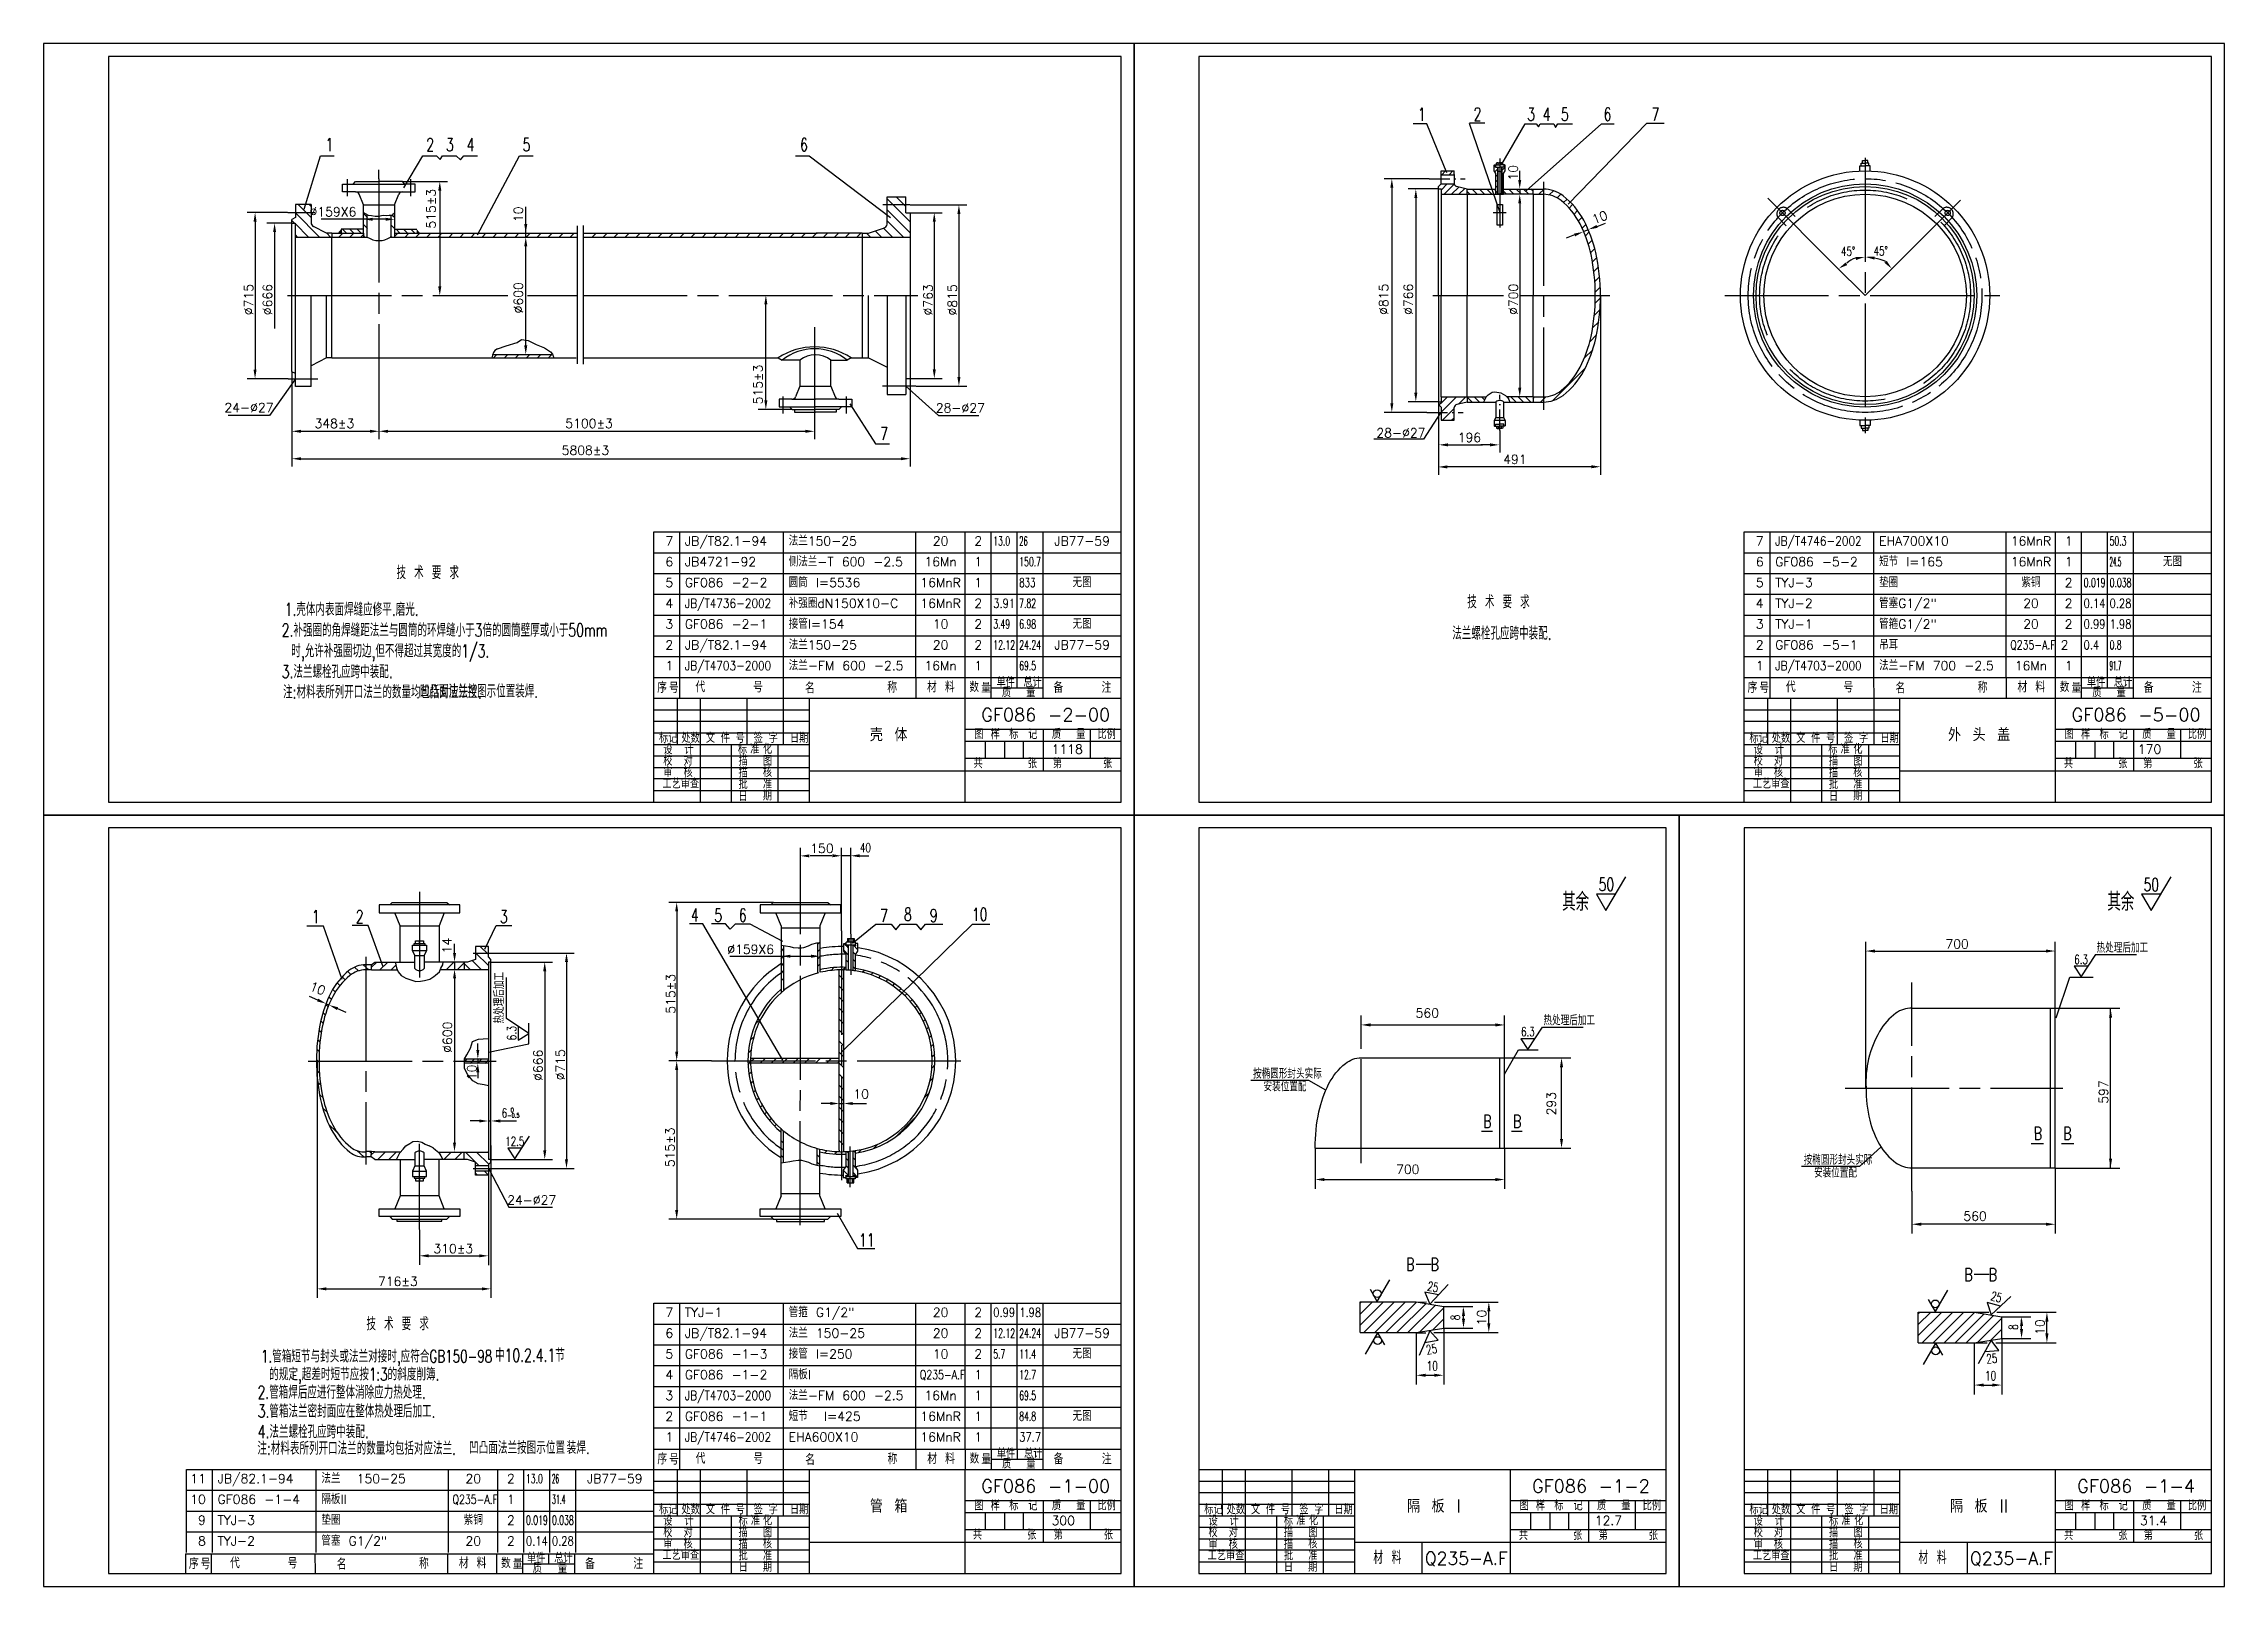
# Model space of a CAD drawing. Extents: x 0 to 840, y 0 to 594.
import ezdxf
from ezdxf.enums import TextEntityAlignment as Align

# ---------------------------------------------------------------- set-up
doc = ezdxf.new("R2010")
doc.units = 0
doc.header["$LTSCALE"] = 8
doc.header["$MEASUREMENT"] = 0
for name, pattern in [('CENTER', [7, 5, -0.5, 1, -0.5]), ('CENTER1', [1.501, 1, -0.25, 0.001, -0.25]), ('HIDDEN', [7, 5, -2]), ('PHANTOM', [13.5, 7, -1.5, 1, -1.5, 1, -1.5])]:
    doc.linetypes.add(name, pattern=pattern)
doc.layers.get('0').update_dxf_attribs({"linetype": 'CONTINUOUS'})
for name, color, linetype in [('1', 1, 'CONTINUOUS'), ('CC', 3, 'CONTINUOUS'), ('CW', 1, 'CONTINUOUS'), ('DD', 3, 'PHANTOM'), ('HZ', 1, 'CONTINUOUS'), ('X', 3, 'CONTINUOUS'), ('XX', 2, 'HIDDEN'), ('YY', 3, 'CONTINUOUS'), ('ZX', 3, 'CENTER'), ('ZX1', 3, 'CENTER1')]:
    doc.layers.add(name, color=color, linetype=linetype)
doc.styles.add('HZ', font='txt', dxfattribs={"bigfont": 'hztxt'})

msp = doc.modelspace()

# ---------------------------------------------------------------- texts
at = {"style": 'HZ', "width": 0.7}
for s, height, p in [('4', 5, (250.81, 255.95)), ('5', 5, (259.87, 255.93)), ('6', 5, (269.29, 255.93)), ('7', 5, (323.69, 255.8)), ('8', 5, (332.92, 256.24)), ('9', 5, (342.85, 255.8)), ('10', 5, (360.57, 256.24)), ('1', 5, (104.82, 255.33)), ('2', 5, (121.74, 255.33)), ('3', 5, (177.24, 255.33)), ('12.5', 3.5, (181.49, 169.61)), ('11', 5, (317.05, 130.84))]:
    msp.add_text(s, height=height, dxfattribs=at).set_placement(p, align=Align.CENTER)
at = {"style": 'HZ', "width": 0.75}
msp.add_text('6.3', height=3.5, rotation=90, dxfattribs=at).set_placement((182.04, 212.99), align=Align.CENTER)
at = {"layer": 'CC', "style": 'HZ'}
for s, rotation, p in [('10', 90, (567.8, 544.3)), ('515%%P3 ', 90, (151, 532)), ('10', 90, (184.6, 528.3)), ('10', 20, (600, 525.5)), ('%%C715 ', 90, (80.7, 497)), ('%%C666 ', 90, (88, 497)), ('%%C600 ', 90, (184.6, 497.7)), ('%%C763 ', 90, (342.4, 496.9)), ('%%C815 ', 90, (351.8, 496.9)), ('%%C815 ', 90, (517.9, 497.1)), ('%%C766 ', 90, (527.4, 497.1)), ('%%C700 ', 90, (567.9, 497.1)), ('515%%P3 ', 90, (276.9, 464.3)), ('14', 90, (157.1, 246.7)), ('515%%P3 ', 90, (243.3, 229.7)), ('10', 338, (104.9, 228.6)), ('%%C600 ', 90, (157.3, 213)), ('%%C666 ', 90, (192.2, 202.2)), ('%%C715 ', 90, (200.8, 202.4)), ('10', 90, (166.7, 197.9)), ('597 ', 90, (795.2, 191.9)), ('293 ', 90, (582.5, 187.4)), ('515%%P3 ', 90, (243, 170.6)), ('10', 90, (555.7, 103.5)), ('10', 90, (770.7, 99.8))]:
    msp.add_text(s, height=3.5, rotation=rotation, dxfattribs=at).set_placement(p, align=Align.CENTER)
for s, p in [('%%C159X6 ', (113, 527.5)), ('24-%%C27', (79.1, 452.1)), ('28-%%C27', (353.1, 452)), ('348%%P3', (112, 446)), ('5100%%P3', (210.1, 446)), ('28-%%C27', (522.8, 442.4)), ('5808%%P3', (208.7, 435.7)), ('196', (549.2, 440.6)), ('491', (566.7, 432.2)), ('150', (299.8, 282.4)), ('%%C159X6 ', (273.9, 243.5)), ('700 ', (738.6, 245.6)), ('560  ', (536.1, 219)), ('10', (314.9, 187.8)), ('700 ', (527, 158.8)), ('24-%%C27', (188, 147)), ('560  ', (747.1, 140.8)), ('310%%P3', (157.8, 128.3)), ('716%%P3 ', (138, 115.7))]:
    msp.add_text(s, height=3.5, dxfattribs=at).set_placement(p, align=Align.CENTER)
at = {"layer": 'CC', "style": 'HZ', "width": 0.7}
for s, height, p in [('6', 3.5, (176.43, 180.48)), ('-0.5', 1.7, (178.61, 180.49)), ('0', 1.7, (179.87, 182.56))]:
    msp.add_text(s, height=height, dxfattribs=at).set_placement(p)
at = {"layer": 'CW', "style": 'HZ', "width": 0.7}
msp.add_text('热处理后加工', height=3.5, rotation=90, dxfattribs=at).set_placement((177.34, 226.63), align=Align.CENTER)
at = {"layer": 'CW', "style": 'HZ', "width": 0.75}
for s, height, p in [('标记', 3.5, (447.05, 27.8)), ('设', 3.5, (448.69, 23.41)), ('处数', 3.5, (455.65, 27.8)), ('计', 3.5, (456.8, 23.41)), ('文', 3.5, (465.08, 27.8)), ('件', 3.5, (470.82, 27.8)), ('号', 3.5, (476.55, 27.8)), ('标', 3.5, (477.72, 23.41)), ('准', 3.5, (482.47, 23.54)), ('签', 3.5, (483.69, 27.8)), ('化', 3.5, (487.39, 23.54)), ('字', 3.5, (489.43, 27.8)), ('日期', 3.5, (497.2, 27.8)), ('图', 3.5, (568.49, 29.31)), ('样', 3.5, (574.78, 29.23)), ('标', 3.5, (581.9, 29.27)), ('记', 3.5, (589.27, 29.28)), ('质', 3.5, (598.35, 29.3)), ('量', 3.5, (607.72, 29.28)), ('比例', 3.5, (615.92, 29.28)), ('标记', 3.5, (657.05, 27.8)), ('设', 3.5, (658.69, 23.41)), ('处数', 3.5, (665.65, 27.8)), ('计', 3.5, (666.8, 23.41)), ('文', 3.5, (675.08, 27.8)), ('件', 3.5, (680.82, 27.8)), ('号', 3.5, (686.55, 27.8)), ('标', 3.5, (687.72, 23.41)), ('准', 3.5, (692.47, 23.54)), ('签', 3.5, (693.69, 27.8)), ('化', 3.5, (697.39, 23.54)), ('字', 3.5, (699.43, 27.8)), ('日期', 3.5, (707.2, 27.8)), ('图', 3.5, (778.49, 29.31)), ('样', 3.5, (784.78, 29.23)), ('标', 3.5, (791.9, 29.27)), ('记', 3.5, (799.27, 29.28)), ('质', 3.5, (808.35, 29.3)), ('量', 3.5, (817.72, 29.28)), ('比例', 3.5, (825.92, 29.28)), ('校', 3.5, (448.69, 19.02)), ('审', 3.5, (448.69, 14.46)), ('核', 3.5, (456.47, 14.46)), ('对', 3.5, (456.47, 19.02)), ('描', 3.5, (477.72, 19.02)), ('描', 3.5, (477.72, 14.45)), ('核', 3.5, (487.12, 14.63)), ('图', 3.5, (487.15, 19.02)), ('共', 3.5, (568.24, 17.87)), ('张', 3.5, (589.14, 17.87)), ('第', 3.5, (598.97, 17.87)), ('张', 3.5, (618.27, 17.87)), ('校', 3.5, (658.69, 19.02)), ('审', 3.5, (658.69, 14.46)), ('核', 3.5, (666.47, 14.46)), ('对', 3.5, (666.47, 19.02)), ('描', 3.5, (687.72, 19.02)), ('描', 3.5, (687.72, 14.45)), ('核', 3.5, (697.12, 14.63)), ('图', 3.5, (697.15, 19.02)), ('共', 3.5, (778.24, 17.87)), ('张', 3.5, (799.14, 17.87)), ('第', 3.5, (808.97, 17.87)), ('张', 3.5, (828.27, 17.87)), ('工艺审查', 3.5, (448.34, 10.07)), ('批', 3.5, (477.73, 10.04)), ('日', 3.5, (477.73, 5.61)), ('期', 3.5, (487.08, 5.65)), ('准', 3.5, (487.1, 10.06)), ('材 料', 5, (512.16, 8.63)), ('工艺审查', 3.5, (658.34, 10.07)), ('批', 3.5, (687.73, 10.04)), ('日', 3.5, (687.73, 5.61)), ('期', 3.5, (697.08, 5.65)), ('准', 3.5, (697.1, 10.06)), ('材 料', 5, (722.16, 8.63))]:
    msp.add_text(s, height=height, dxfattribs=at).set_placement(p)
at = {"layer": 'HZ', "style": 'HZ'}
for s, height, width, p in [('          技 术 要 求', 5, 0.7, (102.01, 387.81)), ('1.壳体内表面焊缝应修平.磨光.', 5, 0.7, (92.86, 373.68)), ('2.补强圈的角焊缝距法兰与圆筒的环焊缝小于3倍的圆筒壁厚或小于50mm', 5, 0.7, (91.72, 365.68)), ('  时,允许补强圈切边,但不得超过其宽度的1/3.', 5, 0.7, (89.16, 357.68)), ('3.法兰螺栓孔应跨中装配.', 5, 0.7, (91.72, 349.68)), ('注:材料表所列开口法兰的数量均包括对应法兰.', 5, 0.7, (92.24, 341.87)), ('凹凸面法兰按图示位置装焊.', 5, 0.7, (144.91, 342.2)), ('序', 4.2, 0.75, (236.33, 344.03)), ('号', 4.2, 0.75, (240.86, 343.9)), ('代', 4.2, 0.75, (251.08, 344.27)), ('号', 4.2, 0.75, (273.26, 344.19)), ('名', 4.2, 0.75, (293.3, 343.8)), ('称', 4.2, 0.75, (324.97, 344.1)), ('材', 4.2, 0.75, (340.3, 344.22)), ('料', 4.2, 0.75, (347.18, 344.22)), ('数', 3.94, 0.75, (356.6, 344.35)), ('量', 3.94, 0.75, (361.13, 344.07)), ('单件', 3.5, 0.75, (367.04, 346.26)), ('质', 3.5, 0.75, (369.11, 342.38)), ('总计', 3.5, 0.75, (377.41, 346.26)), ('量', 3.5, 0.75, (378.47, 342.36)), ('备', 4.2, 0.75, (388.96, 344.03)), ('注', 4.2, 0.75, (407.53, 344.03)), ('序', 4.2, 0.75, (656.33, 344.03)), ('号', 4.2, 0.75, (660.86, 343.9)), ('代', 4.2, 0.75, (671.08, 344.27)), ('号', 4.2, 0.75, (693.26, 344.19)), ('名', 4.2, 0.75, (713.3, 343.8)), ('称', 4.2, 0.75, (744.97, 344.1)), ('材', 4.2, 0.75, (760.3, 344.22)), ('料', 4.2, 0.75, (767.18, 344.22)), ('数', 3.94, 0.75, (776.6, 344.35)), ('量', 3.94, 0.75, (781.13, 344.07)), ('单件', 3.5, 0.75, (787.04, 346.26)), ('质', 3.5, 0.75, (789.11, 342.38)), ('总计', 3.5, 0.75, (797.41, 346.26)), ('量', 3.5, 0.75, (798.47, 342.36)), ('备', 4.2, 0.75, (808.96, 344.03)), ('注', 4.2, 0.75, (827.53, 344.03)), ('标记', 3.5, 0.75, (237.05, 324.8)), ('处数', 3.5, 0.75, (245.65, 324.8)), ('文', 3.5, 0.75, (255.08, 324.8)), ('件', 3.5, 0.75, (260.82, 324.8)), ('号', 3.5, 0.75, (266.55, 324.8)), ('签', 3.5, 0.75, (273.52, 324.8)), ('字', 3.5, 0.75, (279.27, 324.8)), ('日期', 3.5, 0.75, (287.46, 324.8)), ('图', 3.5, 0.75, (358.49, 326.31)), ('样', 3.5, 0.75, (364.78, 326.23)), ('标', 3.5, 0.75, (371.9, 326.27)), ('记', 3.5, 0.75, (379.27, 326.28)), ('质', 3.5, 0.75, (388.35, 326.3)), ('量', 3.5, 0.75, (397.72, 326.28)), ('比例', 3.5, 0.75, (405.92, 326.28)), ('标记', 3.5, 0.75, (657.05, 324.8)), ('处数', 3.5, 0.75, (665.65, 324.8)), ('文', 3.5, 0.75, (675.08, 324.8)), ('件', 3.5, 0.75, (680.82, 324.8)), ('号', 3.5, 0.75, (686.55, 324.8)), ('签', 3.5, 0.75, (693.52, 324.8)), ('字', 3.5, 0.75, (699.27, 324.8)), ('日期', 3.5, 0.75, (707.46, 324.8)), ('图', 3.5, 0.75, (778.49, 326.31)), ('样', 3.5, 0.75, (784.78, 326.23)), ('标', 3.5, 0.75, (791.9, 326.27)), ('记', 3.5, 0.75, (799.27, 326.28)), ('质', 3.5, 0.75, (808.35, 326.3)), ('量', 3.5, 0.75, (817.72, 326.28)), ('比例', 3.5, 0.75, (825.92, 326.28)), ('校', 3.5, 0.75, (238.69, 316.02)), ('设', 3.5, 0.75, (238.69, 320.41)), ('对', 3.5, 0.75, (246.47, 316.02)), ('计', 3.5, 0.75, (246.8, 320.41)), ('标', 3.5, 0.75, (267.42, 320.41)), ('描', 3.5, 0.75, (267.65, 316.02)), ('准', 3.5, 0.75, (272.17, 320.54)), ('化', 3.5, 0.75, (277.09, 320.54)), ('图', 3.5, 0.75, (277.08, 316.02)), ('校', 3.5, 0.75, (658.69, 316.02)), ('设', 3.5, 0.75, (658.69, 320.41)), ('对', 3.5, 0.75, (666.47, 316.02)), ('计', 3.5, 0.75, (666.8, 320.41)), ('标', 3.5, 0.75, (687.42, 320.41)), ('描', 3.5, 0.75, (687.65, 316.02)), ('准', 3.5, 0.75, (692.17, 320.54)), ('化', 3.5, 0.75, (697.09, 320.54)), ('图', 3.5, 0.75, (697.08, 316.02)), ('工艺审查', 3.5, 0.75, (238.34, 307.24)), ('审', 3.5, 0.75, (238.69, 311.63)), ('核', 3.5, 0.75, (246.47, 311.63)), ('描', 3.5, 0.75, (267.65, 311.45)), ('批', 3.5, 0.75, (267.66, 307.03)), ('核', 3.5, 0.75, (277.05, 311.63)), ('准', 3.5, 0.75, (277.03, 307.05)), ('共', 3.5, 0.75, (358.18, 315.05)), ('张', 3.5, 0.75, (379.08, 315.05)), ('第', 3.5, 0.75, (388.76, 315.05)), ('张', 3.5, 0.75, (408.06, 315.05)), ('工艺审查', 3.5, 0.75, (658.34, 307.24)), ('审', 3.5, 0.75, (658.69, 311.63)), ('核', 3.5, 0.75, (666.47, 311.63)), ('描', 3.5, 0.75, (687.65, 311.45)), ('批', 3.5, 0.75, (687.66, 307.03)), ('核', 3.5, 0.75, (697.05, 311.63)), ('准', 3.5, 0.75, (697.03, 307.05)), ('共', 3.5, 0.75, (778.18, 315.05)), ('张', 3.5, 0.75, (799.08, 315.05)), ('第', 3.5, 0.75, (808.76, 315.05)), ('张', 3.5, 0.75, (828.06, 315.05)), ('日', 3.5, 0.75, (267.66, 302.36)), ('期', 3.5, 0.75, (277.01, 302.64)), ('日', 3.5, 0.75, (687.66, 302.36)), ('期', 3.5, 0.75, (697.01, 302.64)), ('40', 3.5, 0.7, (314.47, 282.66)), ('       技 术 要 求', 5, 0.7, (100.59, 98.6)), ('1.管箱短节与封头或法兰对接时,应符合GB150-98 ', 4.8, 0.7, (83.72, 86.2)), ('的规定,超差时短节应按1:3的斜度削簿.', 4.8, 0.7, (86.9, 79.28)), ('中10.2.4.1节', 5, 0.7, (173.9, 86.5)), ('2.管箱焊后应进行整体消除应力热处理.', 5, 0.7, (82.4, 72.23)), ('3.管箱法兰密封面应在整体热处理后加工.', 5, 0.7, (82.48, 64.99)), ('4.法兰螺栓孔应跨中装配.', 5, 0.7, (82.48, 57.06)), ('注:材料表所列开口法兰的数量均包括对应法兰.', 5, 0.7, (82.34, 50.66)), ('凹凸面法兰按图示位置', 4.8, 0.7, (163.89, 51.02)), ('装焊.', 4.8, 0.7, (201.48, 51.02)), ('序', 4.2, 0.75, (236.4, 46.96)), ('号', 4.2, 0.75, (240.93, 46.83)), ('代', 4.2, 0.75, (251.15, 47.2)), ('号', 4.2, 0.75, (273.33, 47.12)), ('名', 4.2, 0.75, (293.36, 46.73)), ('称', 4.2, 0.75, (325.04, 47.03)), ('材', 4.2, 0.75, (340.36, 47.15)), ('料', 4.2, 0.75, (347.24, 47.15)), ('数', 3.94, 0.75, (356.67, 47.28)), ('量', 3.94, 0.75, (361.2, 47.01)), ('单件', 3.5, 0.75, (367.15, 49.29)), ('总计', 3.5, 0.75, (377.65, 49.29)), ('备', 4.2, 0.75, (389.03, 46.96)), ('注', 4.2, 0.75, (407.59, 46.96)), ('质', 3.5, 0.75, (369.18, 45.39)), ('量', 3.5, 0.75, (378.54, 45.36)), ('标记', 3.5, 0.75, (237.05, 27.8)), ('设', 3.5, 0.75, (238.69, 23.41)), ('处数', 3.5, 0.75, (245.65, 27.8)), ('计', 3.5, 0.75, (246.8, 23.41)), ('文', 3.5, 0.75, (255.08, 27.8)), ('件', 3.5, 0.75, (260.82, 27.8)), ('号', 3.5, 0.75, (266.55, 27.8)), ('标', 3.5, 0.75, (267.67, 23.41)), ('准', 3.5, 0.75, (272.42, 23.54)), ('签', 3.5, 0.75, (273.52, 27.8)), ('化', 3.5, 0.75, (277.07, 23.54)), ('字', 3.5, 0.75, (279.27, 27.8)), ('日期', 3.5, 0.75, (287.46, 27.8)), ('图', 3.5, 0.75, (358.49, 29.31)), ('样', 3.5, 0.75, (364.78, 29.23)), ('标', 3.5, 0.75, (371.9, 29.27)), ('记', 3.5, 0.75, (379.27, 29.28)), ('质', 3.5, 0.75, (388.35, 29.3)), ('量', 3.5, 0.75, (397.72, 29.28)), ('比例', 3.5, 0.75, (405.92, 29.28)), ('校', 3.5, 0.75, (238.69, 19.02)), ('审', 3.5, 0.75, (238.69, 14.63)), ('核', 3.5, 0.75, (246.47, 14.63)), ('对', 3.5, 0.75, (246.47, 19.02)), ('描', 3.5, 0.75, (267.67, 19.02)), ('描', 3.5, 0.75, (267.67, 14.45)), ('核', 3.5, 0.75, (277.06, 14.63)), ('图', 3.5, 0.75, (277.1, 19.02)), ('共', 3.5, 0.75, (357.93, 18.05)), ('张', 3.5, 0.75, (378.84, 18.05)), ('第', 3.5, 0.75, (389.08, 18.05)), ('张', 3.5, 0.75, (408.38, 18.05)), ('序', 4.2, 0.75, (55.96, 6.71)), ('号', 4.2, 0.75, (60.48, 6.58)), ('代', 4.2, 0.75, (71.79, 6.95)), ('号', 4.2, 0.75, (93.97, 6.87)), ('名', 4.2, 0.75, (112.92, 6.48)), ('称', 4.2, 0.75, (144.59, 6.78)), ('材', 4.2, 0.75, (159.92, 6.9)), ('料', 4.2, 0.75, (166.8, 6.9)), ('数', 3.94, 0.75, (176.22, 7.03)), ('量', 3.94, 0.75, (180.75, 6.76)), ('单件', 3.5, 0.75, (186.2, 9.07)), ('质', 3.5, 0.75, (188.4, 5.23)), ('总计', 3.5, 0.75, (196.7, 9.07)), ('量', 3.5, 0.75, (198.1, 5.2)), ('备', 4.2, 0.75, (208.58, 6.71)), ('注', 4.2, 0.75, (227.15, 6.71)), ('工艺审查', 3.5, 0.75, (238.34, 10.24)), ('批', 3.5, 0.75, (267.68, 10.03)), ('日', 3.5, 0.75, (267.68, 5.64)), ('期', 3.5, 0.75, (277.03, 5.64)), ('准', 3.5, 0.75, (277.04, 10.05))]:
    msp.add_text(s, height=height, dxfattribs=dict(at, width=width)).set_placement(p)
at = {"layer": 'X', "style": 'HZ'}
for s, p in [('7', (242.5, 400.75)), ('7', (662.5, 400.75)), ('6', (242.5, 392.75)), ('6', (662.5, 392.75)), ('5', (242.5, 384.75)), ('5', (662.5, 384.75)), ('4', (242.5, 376.75)), ('4', (662.5, 376.75)), ('3', (242.5, 368.75)), ('3', (662.5, 368.75)), ('2', (242.5, 360.75)), ('2', (662.5, 360.75)), ('1', (242.5, 352.75)), ('1', (662.5, 352.75)), ('7', (242.5, 103.75)), ('6', (242.5, 95.75)), ('5', (242.5, 87.75)), ('4', (242.5, 79.75)), ('3', (242.5, 71.75)), ('2', (242.5, 63.75)), ('1', (242.5, 55.75)), ('11', (62.5, 39.75)), ('10', (62.5, 31.75)), ('9', (62.5, 23.75)), ('8', (62.5, 15.75))]:
    msp.add_text(s, height=3.5, dxfattribs=at).set_placement(p, align=Align.RIGHT)
for s, p in [('JB/T82.1-94', (247, 400.75)), ('法兰150-25', (287, 400.75)), ('EHA700X10 ', (707, 400.75)), ('JB4721-92', (247, 392.75)), ('侧法兰-T 600 -2.5', (287, 392.75)), ('GF086 -5-2', (667, 392.75)), ('短节 l=165', (707, 392.75)), ('GF086 -2-2', (247, 384.75)), ('圆筒 l=5536', (287, 384.75)), ('TYJ-3', (667, 384.75)), ('垫圈', (707, 384.75)), ('补强圈dN150X10-C', (287, 376.75)), ('TYJ-2', (667, 376.75)), ('管塞G1/2"', (707, 376.75)), ('GF086 -2-1', (247, 368.75)), ('接管l=154', (287, 368.75)), ('TYJ-1', (667, 368.75)), ('管箍G1/2"', (707, 368.75)), ('JB/T82.1-94', (247, 360.75)), ('法兰150-25', (287, 360.75)), ('GF086 -5-1', (667, 360.75)), ('吊耳', (707, 360.75)), ('法兰-FM 600 -2.5', (287, 352.75)), ('法兰-FM 700 -2.5', (707, 352.75)), ('TYJ-1', (247, 103.75)), ('管箍 G1/2"', (287, 103.75)), ('JB/T82.1-94', (247, 95.75)), ('法兰 150-25', (287, 95.75)), ('GF086 -1-3', (247, 87.75)), ('接管 l=250', (287, 87.75)), ('GF086 -1-2', (247, 79.75)), ('法兰-FM 600 -2.5', (287, 71.75)), ('隔板I', (287, 79.75)), ('GF086 -1-1', (247, 63.75)), ('短节  l=425', (287, 63.75)), ('EHA600X10 ', (287, 55.75)), ('JB/82.1-94', (67, 39.75)), ('法兰  150-25', (107, 39.75)), ('GF086 -1-4', (67, 31.75)), ('隔板II', (107, 31.75)), ('TYJ-3', (67, 23.75)), ('垫圈', (107, 23.75)), ('TYJ-2', (67, 15.75)), ('管塞 G1/2"', (107, 15.75))]:
    msp.add_text(s, height=3.5, dxfattribs=at).set_placement(p)
for s, height, p in [('20', 3.5, (345.5, 400.75)), ('2', 3.5, (360, 400.75)), ('JB77-59', 3.5, (400, 400.75)), ('16MnR', 3.5, (765.5, 400.75)), ('1', 3.5, (780, 400.75)), ('16Mn', 3.5, (345.5, 392.75)), ('1', 3.5, (360, 392.75)), ('16MnR', 3.5, (765.5, 392.75)), ('1', 3.5, (780, 392.75)), ('无图', 3.5, (820, 392.75)), ('16MnR', 3.5, (345.5, 384.75)), ('1', 3.5, (360, 384.75)), ('无图', 3.5, (400, 384.75)), ('紫铜', 3.5, (765.5, 384.75)), ('2', 3.5, (780, 384.75)), ('16MnR', 3.5, (345.5, 376.75)), ('2', 3.5, (360, 376.75)), ('20', 3.5, (765.5, 376.75)), ('2', 3.5, (780, 376.75)), ('10', 3.5, (345.5, 368.75)), ('2', 3.5, (360, 368.75)), ('无图', 3.5, (400, 368.75)), ('20', 3.5, (765.5, 368.75)), ('2', 3.5, (780, 368.75)), ('20', 3.5, (345.5, 360.75)), ('2', 3.5, (360, 360.75)), ('JB77-59', 3.5, (400, 360.75)), ('2 ', 3.5, (780, 360.75)), ('16Mn', 3.5, (345.5, 352.75)), ('1', 3.5, (360, 352.75)), ('16Mn', 3.5, (765.5, 352.75)), ('1', 3.5, (780, 352.75)), ('GF086 -2-00', 5, (386, 333.1)), ('GF086 -5-00', 5, (806, 333.1)), ('壳 体', 5, (325.5, 325.4)), ('外 头 盖', 5, (745.5, 325.4)), ('1118', 3.5, (394.3, 320.6)), ('170  ', 3.5, (814.3, 320.6)), ('20', 3.5, (345.5, 103.75)), ('2', 3.5, (360, 103.75)), ('20', 3.5, (345.5, 95.75)), ('2', 3.5, (360, 95.75)), ('JB77-59', 3.5, (400, 95.75)), ('10', 3.5, (345.5, 87.75)), ('2', 3.5, (360, 87.75)), ('无图', 3.5, (400, 87.75)), ('1', 3.5, (360, 79.75)), ('16MnR', 3.5, (345.5, 63.75)), ('16Mn', 3.5, (345.5, 71.75)), ('1', 3.5, (360, 71.75)), ('1', 3.5, (360, 63.75)), ('无图', 3.5, (400, 63.75)), ('16MnR', 3.5, (345.5, 55.75)), ('1', 3.5, (360, 55.75)), ('20', 3.5, (165.5, 39.75)), ('2', 3.5, (180, 39.75)), ('JB77-59', 3.5, (220, 39.75)), ('1', 3.5, (180, 31.75)), ('管 箱', 5, (325.5, 28.4)), ('GF086 -1-00', 5, (386, 36.1)), ('隔 板 I', 5, (535.5, 28.4)), ('GF086 -1-2', 5, (596, 36.1)), ('隔 板 II', 5, (745.5, 28.4)), ('GF086 -1-4', 5, (806, 36.1)), ('紫铜', 3.5, (165.5, 23.75)), ('2', 3.5, (180, 23.75)), ('300 ', 3.5, (394.3, 23.6)), ('12.7 ', 3.5, (604.3, 23.6)), ('31.4 ', 3.5, (814.3, 23.6)), ('20', 3.5, (165.5, 15.75)), ('2', 3.5, (180, 15.75))]:
    msp.add_text(s, height=height, dxfattribs=at).set_placement(p, align=Align.CENTER)
for s, height, width, p, p2 in [('13.0 ', 3.5, 0.719151, (365.8, 400.75), (374.2, 400.75)), ('26   ', 3.5, 0.683408, (375.8, 400.75), (384.2, 400.75)), ('50.3 ', 3.5, 0.653843, (795.8, 400.75), (804.2, 400.75)), ('150.7', 3.5, 0.685714, (375.8, 392.75), (384.2, 392.75)), ('24.5   ', 3.5, 0.495341, (795.8, 392.75), (804.2, 392.75)), ('833 ', 3.5, 0.684944, (375.8, 384.75), (384.2, 384.75)), ('0.019', 3.5, 0.72, (785.8, 384.75), (794.2, 384.75)), ('0.038', 3.5, 0.654545, (795.8, 384.75), (804.2, 384.75)), ('3.91', 3.5, 0.9, (365.8, 376.75), (374.2, 376.75)), ('7.82 ', 3.5, 0.625445, (375.8, 376.75), (384.2, 376.75)), ('0.14', 3.5, 0.96, (785.8, 376.75), (794.2, 376.75)), ('0.28', 3.5, 0.847059, (795.8, 376.75), (804.2, 376.75)), ('3.49 ', 3.5, 0.625445, (365.8, 368.75), (374.2, 368.75)), ('6.98 ', 3.5, 0.625445, (375.8, 368.75), (384.2, 368.75)), ('0.99', 3.5, 0.847059, (785.8, 368.75), (794.2, 368.75)), ('1.98', 3.5, 0.9, (795.8, 368.75), (804.2, 368.75)), ('12.12', 3.5, 0.72, (365.8, 360.75), (374.2, 360.75)), ('24.24', 3.5, 0.6, (375.8, 360.75), (384.2, 360.75)), ('Q235-A.F', 3.5, 0.714286, (757.5, 360.75), (775, 360.75)), ('0.4 ', 3.5, 0.898673, (785.8, 360.75), (794.2, 360.75)), ('0.8  ', 3.5, 0.756015, (795.8, 360.75), (804.2, 360.75)), ('69.5 ', 3.5, 0.625445, (375.8, 352.75), (384.2, 352.75)), ('91.7   ', 3.5, 0.531937, (795.8, 352.75), (804.2, 352.75)), ('0.99', 3.5, 0.847059, (365.8, 103.75), (374.2, 103.75)), ('1.98', 3.5, 0.9, (375.8, 103.75), (384.2, 103.75)), ('12.12', 3.5, 0.72, (365.8, 95.75), (374.2, 95.75)), ('24.24', 3.5, 0.6, (375.8, 95.75), (384.2, 95.75)), ('5.7  ', 3.5, 0.718303, (365.8, 87.75), (374.2, 87.75)), ('11.4 ', 3.5, 0.756954, (375.8, 87.75), (384.2, 87.75)), ('Q235-A.F', 3.5, 0.714286, (337.5, 79.75), (355, 79.75)), ('12.7 ', 3.5, 0.684944, (375.8, 79.75), (384.2, 79.75)), ('84.8 ', 3.5, 0.625445, (375.8, 63.75), (384.2, 63.75)), ('69.5 ', 3.5, 0.625445, (375.8, 71.75), (384.2, 71.75)), ('37.7', 3.5, 0.8, (375.8, 55.75), (384.2, 55.75)), ('13.0 ', 3.5, 0.719151, (185.8, 39.75), (194.2, 39.75)), ('26    ', 3.5, 0.597647, (195.8, 39.75), (204.2, 39.75)), ('Q235-A.F', 3.5, 0.714286, (157.5, 31.75), (175, 31.75)), ('31.4  ', 3.5, 0.598821, (195.8, 31.75), (204.2, 31.75)), ('0.019', 3.5, 0.72, (185.8, 23.75), (194.2, 23.75)), ('0.038', 3.5, 0.654545, (195.8, 23.75), (204.2, 23.75)), ('0.14', 3.5, 0.96, (185.8, 15.75), (194.2, 15.75)), ('0.28', 3.5, 0.847059, (195.8, 15.75), (204.2, 15.75)), ('Q235-A.F', 5, 0.914286, (532, 8.3), (564, 8.3)), ('Q235-A.F', 5, 0.914286, (742, 8.3), (774, 8.3))]:
    msp.add_text(s, height=height, dxfattribs=dict(at, width=width)).set_placement(p, p2, align=Align.FIT)
at = {"layer": 'X', "style": 'HZ', "width": 0.85}
for s, p in [('JB/T4746-2002', (667, 400.75)), ('JB/T4736-2002', (247, 376.75)), ('JB/T4703-2000', (247, 352.75)), ('JB/T4703-2000', (667, 352.75)), ('JB/T4703-2000', (247, 71.75)), ('JB/T4746-2002', (247, 55.75))]:
    msp.add_text(s, height=3.5, dxfattribs=at).set_placement(p)

# ---------------------------------------------------------------- blocks, each defined once
blk = doc.blocks.new('*X50')
at = {"color": 0}
for p, q in [((120.21, 239), (118.97, 240.24)), ((123.04, 239), (121.04, 241)), ((125.87, 239), (123.87, 241)), ((128.7, 239), (126.7, 241)), ((130.36, 240.16), (129.52, 241))]:
    blk.add_line(p, q, dxfattribs=at)
blk = doc.blocks.new('*X49')
at = {"color": 0}
for p, q in [((106.03, 239.04), (104.95, 240.12)), ((108.86, 239.04), (106.9, 241)), ((111.69, 239.04), (109.72, 241)), ((114.52, 239.04), (112.55, 241)), ((116.03, 240.35), (115.38, 241))]:
    blk.add_line(p, q, dxfattribs=at)
blk = doc.blocks.new('*X48')
at = {"color": 0}
for p, q in [((123.84, 159), (121.81, 161.04)), ((126.67, 159), (124.64, 161.04)), ((129.5, 159), (127.46, 161.04)), ((130.36, 160.97), (130.29, 161.04))]:
    blk.add_line(p, q, dxfattribs=at)
blk = doc.blocks.new('*X47')
at = {"color": 0}
for p, q in [((106.87, 159), (104.95, 160.92)), ((109.7, 159), (107.7, 161)), ((111.7, 159.83), (110.53, 161))]:
    blk.add_line(p, q, dxfattribs=at)
blk = doc.blocks.new('*X46')
for p, q in [((15.53, 49.48), (16.04, 49.98)), ((15.79, 47.61), (16.92, 48.74)), ((16.16, 45.86), (16.92, 46.62)), ((16.16, 43.74), (16.92, 44.5)), ((16.16, 41.62), (16.92, 42.38)), ((18.35, 48.05), (19.73, 49.43)), ((18.35, 45.93), (19.1, 46.68)), ((18.35, 43.8), (19.1, 44.56)), ((18.35, 41.68), (19.1, 42.44)), ((16.16, 39.5), (16.92, 40.26)), ((18.35, 39.56), (19.1, 40.32))]:
    blk.add_line(p, q)
blk = doc.blocks.new('*X45')
for p, q in [((1.25, 46.5), (2.75, 48)), ((4.07, 46.5), (5.57, 48))]:
    blk.add_line(p, q)
blk = doc.blocks.new('*X44')
for p, q in [((0.21, -42.21), (0.43, -42)), ((1, -44.96), (6.96, -39)), ((1, -41.43), (3.43, -39)), ((7.66, -41.83), (10.5, -39)), ((1.5, -48), (6, -43.5)), ((5.03, -48), (6, -47.03))]:
    blk.add_line(p, q)
blk = doc.blocks.new('*X43')
for p, q in [((24, 40.97), (24.03, 41)), ((26.27, 39), (28.27, 41)), ((30.27, 38.76), (31.89, 40.37)), ((33.35, 37.59), (34.75, 39)), ((35.78, 35.78), (37.13, 37.13)), ((37.91, 33.67), (39.27, 35.02)), ((39.82, 31.34), (41.19, 32.71)), ((41.5, 28.77), (42.89, 30.16)), ((42.93, 25.96), (44.37, 27.4)), ((44.2, 22.98), (45.69, 24.48)), ((45.29, 19.83), (46.84, 21.38)), ((46.18, 16.49), (47.81, 18.11)), ((46.89, 12.95), (48.58, 14.64)), ((47.43, 9.25), (49.2, 11.02)), ((47.81, 5.38), (49.66, 7.23)), ((47.99, 1.32), (49.93, 3.26)), ((47.63, -7.53), (49.81, -5.34)), ((47.94, -2.97), (49.99, -0.92)), ((45.87, -17.77), (48.48, -15.16)), ((46.98, -12.42), (49.33, -10.06)), ((43.73, -24.15), (47, -20.88)), ((31.69, -40.44), (44.02, -28.1)), ((24, -39.64), (24.64, -39)), ((26.88, -41), (28.92, -38.96))]:
    blk.add_line(p, q)
blk = doc.blocks.new('WTG')
for p, q in [((280.61, 251), (280.61, 252)), ((280.61, 252), (281.61, 252)), ((282.61, 252), (281.61, 252)), ((282.61, 251), (282.61, 252)), ((118.28, 246.5), (118.28, 248)), ((118.28, 248), (123.28, 248)), ((118.28, 246.5), (123.28, 246.5)), ((118.28, 245), (118.28, 246.5)), ((118.28, 243), (118.28, 245)), ((123.28, 246.5), (123.28, 248)), ((123.28, 246.57), (123.28, 245)), ((123.28, 245), (123.28, 243.04)), ((138.73, 250.15), (138.9, 250.32)), ((138.73, 248.05), (138.73, 250.15)), ((139.36, 246.96), (138.73, 248.05)), ((138.9, 250.32), (139.24, 250.32)), ((139.24, 250.32), (139.24, 249.48)), ((139.24, 249.48), (139.99, 249.48)), ((139.29, 250.29), (140.84, 250.29)), ((139.36, 239.15), (139.36, 246.96)), ((139.66, 250.29), (139.66, 251.01)), ((139.96, 251.13), (140.84, 251.13)), ((139.99, 249.48), (140.12, 249.31)), ((139.99, 249.47), (140.83, 249.47)), ((140.12, 249.31), (140.12, 239.15)), ((140.84, 247.81), (140.12, 247.81)), ((140.25, 250.29), (140.25, 251.01)), ((141.67, 249.47), (140.83, 249.47)), ((141.72, 251.13), (140.84, 251.13)), ((142.39, 250.29), (140.84, 250.29)), ((140.84, 247.81), (141.55, 247.81)), ((141.43, 250.29), (141.43, 251.01)), ((141.67, 249.48), (141.55, 249.31)), ((141.55, 249.31), (141.55, 239.15)), ((142.43, 249.48), (141.67, 249.48)), ((142.02, 250.29), (142.02, 251.01)), ((142.3, 246.96), (142.93, 248.05)), ((142.3, 241.07), (142.3, 246.96)), ((142.43, 250.32), (142.43, 249.48)), ((142.76, 250.32), (142.43, 250.32)), ((142.93, 250.15), (142.76, 250.32)), ((142.93, 248.05), (142.93, 250.15)), ((279.61, 248), (279.61, 250)), ((279.61, 250), (281.61, 250)), ((280.11, 250), (280.11, 251)), ((280.11, 251), (281.61, 251)), ((283.11, 251), (281.61, 251)), ((283.61, 250), (281.61, 250)), ((283.11, 250), (283.11, 251)), ((283.61, 248), (283.61, 250)), ((117.28, 242), (118.28, 243)), ((117.28, 200), (117.28, 242)), ((117.28, 241.05), (118.28, 241.05)), ((118.28, 243), (123.28, 243)), ((118.28, 241.09), (118.28, 239)), ((118.28, 239.04), (118.28, 200)), ((118.28, 239), (128.28, 239)), ((128.28, 241), (124.28, 242)), ((128.28, 239), (128.28, 241.09)), ((128.28, 239), (128.28, 200)), ((128.33, 241), (139.33, 241)), ((128.33, 239.04), (139.37, 239.04)), ((139.53, 238.98), (139.36, 239.15)), ((139.37, 239), (142.3, 239)), ((139.99, 238.98), (139.53, 238.98)), ((140.12, 239.15), (139.99, 238.98)), ((140.12, 239.15), (140.83, 239.15)), ((141.55, 239.15), (140.83, 239.15)), ((141.55, 239.15), (141.67, 238.98)), ((141.67, 238.98), (142.13, 238.98)), ((142.13, 238.98), (142.3, 239.15)), ((153.69, 239), (142.25, 239)), ((142.3, 239.15), (142.3, 241.07)), ((142.39, 241), (153.69, 241)), ((153.69, 239), (153.69, 241)), ((153.69, 241), (157.69, 241)), ((153.69, 239), (153.69, 200)), ((153.69, 239), (157.69, 239)), ((117.28, 200), (117.28, 158)), ((118.28, 161), (118.28, 200)), ((128.28, 161), (128.28, 200)), ((153.69, 161), (153.69, 200)), ((118.28, 161), (118.28, 159.08)), ((118.28, 161), (128.28, 161)), ((128.28, 161), (135.59, 161)), ((128.28, 161), (128.28, 158.91)), ((153.72, 161.04), (143.68, 161.04)), ((153.69, 161), (153.69, 159)), ((153.69, 161), (153.69, 159)), ((153.69, 161), (157.69, 161)), ((117.28, 159.09), (118.28, 159.09)), ((117.28, 158), (118.28, 157)), ((118.28, 157), (118.28, 155)), ((118.28, 155), (118.28, 152)), ((118.28, 152), (123.28, 152)), ((123.28, 155), (123.28, 156.96)), ((123.28, 152), (123.28, 155)), ((128.28, 159), (124.36, 158.02)), ((128.31, 159), (134.72, 159)), ((134.72, 159), (139.33, 159)), ((142.92, 151.95), (138.72, 151.95)), ((139.35, 153.04), (142.29, 153.04)), ((142.34, 159), (144.78, 159)), ((144.78, 159), (153.69, 159)), ((148.69, 159), (153.69, 159)), ((153.69, 159), (157.69, 159)), ((279.61, 152), (279.61, 150)), ((283.61, 152), (283.61, 150)), ((139.28, 149.71), (140.83, 149.71)), ((139.65, 149.71), (139.65, 148.99)), ((139.95, 148.87), (140.83, 148.87)), ((139.97, 150.51), (140.81, 150.51)), ((140.24, 149.71), (140.24, 148.99)), ((141.65, 150.51), (140.81, 150.51)), ((142.38, 149.71), (140.83, 149.71)), ((141.71, 148.87), (140.83, 148.87)), ((141.42, 149.71), (141.42, 148.99)), ((142.01, 149.71), (142.01, 148.99)), ((279.61, 150), (281.61, 150)), ((280.11, 150), (280.11, 149)), ((280.11, 149), (281.61, 149)), ((280.61, 149), (280.61, 148)), ((280.61, 148), (281.61, 148)), ((283.61, 150), (281.61, 150)), ((283.11, 149), (281.61, 149)), ((282.61, 148), (281.61, 148)), ((282.61, 149), (282.61, 148)), ((283.11, 150), (283.11, 149))]:
    blk.add_line(p, q)
for points in [[(157.69, 159, 0.165845), (165.26, 161.58, 0.105618), (173.24, 171.01, 0.068552), (177.87, 183.47, 0.054731), (179.69, 200, 0.054731), (177.87, 216.53, 0.068552), (173.24, 228.99, 0.105618), (165.26, 238.42, 0.165845), (157.69, 241, 0.165845)], [(157.69, 161, 0.17151), (164.5, 163.41, 0.10476), (171.83, 172.42, 0.066233), (176.03, 184.25, 0.052374), (177.69, 200, 0.052374), (176.03, 215.75, 0.066233), (171.83, 227.58, 0.10476), (164.5, 236.59, 0.17151), (157.69, 239, 0.17151)]]:
    blk.add_lwpolyline(points, format="xyb")
for points in [[(139.35, 159.04), (139.35, 153.04), (138.72, 151.95), (138.72, 149.85), (138.89, 149.68), (139.23, 149.68), (139.23, 150.52), (139.97, 150.52)], [(142.29, 159.04), (142.29, 153.04), (142.92, 151.95), (142.92, 149.85), (142.75, 149.68), (142.42, 149.68), (142.42, 150.52), (141.69, 150.52)]]:
    blk.add_lwpolyline(points)
for radius in [48, 43, 42, 39]:
    blk.add_circle((281.61, 200), radius)
for centre, radius, start, end in [((139.96, 250.73), 0.406, 43.60282, 136.39718), ((140.84, 249.7), 1.44, 65.81049, 114.18951), ((141.72, 250.73), 0.406, 43.60282, 136.39718), ((124.6, 243.31), 1.35, 191.1906, 259.6715), ((140.88, 157.59), 2.06, 44.62655, 135.37345), ((124.6, 156.69), 1.35, 100.3285, 168.8094), ((139.95, 149.27), 0.406, 223.60282, 316.39718), ((140.83, 150.3), 1.44, 245.81049, 294.18951), ((141.71, 149.27), 0.406, 223.60282, 316.39718)]:
    blk.add_arc(centre, radius, start, end)
at = {"layer": 'CC'}
for p, q in [((129.14, 266.35), (140.85, 232)), ((180.04, 266.14), (151.02, 240.38)), ((113.7, 245), (96.31, 245)), ((148.58, 244.46), (148.58, 247.96)), ((99.31, 241.5), (99.31, 158.5)), ((117.22, 241.05), (105.56, 241.05)), ((108.56, 238.5), (108.56, 161.5)), ((153.62, 239), (148.51, 239)), ((148.58, 241.01), (148.58, 239.02)), ((148.58, 235.5), (148.58, 164.5)), ((178.37, 226.63), (181.66, 227.81)), ((169.7, 223.32), (166.41, 222.14)), ((174.95, 225.37), (173.23, 224.62)), ((281.61, 200), (269.88, 211.73)), ((281.61, 200), (293.44, 211.83)), ((179.69, 200), (179.69, 130.92)), ((112.81, 155), (96.31, 155)), ((117.22, 159.09), (105.56, 159.09)), ((118.08, 154.91), (111.45, 144.73)), ((117.28, 158), (117.28, 130.92)), ((111.45, 144.73), (92.34, 144.73)), ((140.91, 148), (140.91, 139.52)), ((120.79, 142.52), (134.29, 142.52)), ((137.13, 142.52), (133.63, 142.52)), ((176.83, 134.02), (120.66, 134.02))]:
    blk.add_line(p, q, dxfattribs=at)
for centre, radius, start, end in [((279.52, 207.62), 6.94, 102.86889, 135.79009), ((283.6, 201.05), 13.44, 63.71245, 82.88847)]:
    blk.add_arc(centre, radius, start, end, dxfattribs=at)
for points in [[(99.9, 241.5), (98.73, 241.5), (99.31, 245)], [(149.16, 244.51), (147.99, 244.51), (148.58, 241.01)], [(109.14, 237.55), (107.97, 237.55), (108.56, 241.05)], [(149.16, 235.5), (147.99, 235.5), (148.58, 239)], [(178.56, 226.08), (178.17, 227.18), (175.07, 225.45)], [(169.9, 222.77), (169.51, 223.87), (173, 224.5)], [(274.74, 211.74), (274.12, 212.74), (271.45, 210.41)], [(278.13, 213.69), (277.93, 214.84), (281.48, 214.86)], [(285.12, 213.87), (285.26, 215.03), (281.72, 214.88)], [(289.07, 212.61), (289.94, 213.39), (291.84, 210.39)], [(109.14, 162.59), (107.97, 162.59), (108.56, 159.09)], [(149.16, 164.5), (147.99, 164.5), (148.58, 161)], [(99.9, 158.5), (98.73, 158.5), (99.31, 155)], [(120.96, 141.93), (120.96, 143.1), (117.46, 142.52)], [(137.13, 141.93), (137.13, 143.1), (140.63, 142.52)], [(120.68, 133.44), (120.68, 134.61), (117.18, 134.02)], [(176.19, 133.5), (176.19, 134.67), (179.69, 134.09)]]:
    blk.add_solid(points, dxfattribs=at)
at = {"layer": 'X'}
for p, q in [((112.74, 266.14), (107.48, 266.14)), ((120.47, 247.22), (112.74, 266.14)), ((135.19, 266.35), (129.24, 266.35)), ((141.65, 250.56), (150.61, 266.14)), ((150.61, 266.14), (154.94, 266.14)), ((154.94, 266.14), (155.86, 265.02)), ((155.86, 265.02), (156.48, 266.14)), ((156.48, 266.14), (161.74, 266.14)), ((161.74, 266.14), (162.36, 264.65)), ((162.36, 264.65), (163.28, 266.14)), ((163.28, 266.14), (168.85, 266.14)), ((167.27, 235.17), (197.52, 266.42)), ((180.04, 266.14), (184.98, 266.14)), ((197.52, 266.42), (204.24, 266.42)), ((139.99, 249.48), (139.99, 238.98)), ((141.67, 249.48), (141.67, 238.98)), ((135.09, 159.98), (134.66, 158.99)), ((135.55, 160.89), (135.09, 159.98)), ((136.47, 161.77), (135.55, 160.89)), ((136.47, 161.77), (137.94, 162.83)), ((137.94, 162.83), (139.04, 162.91)), ((139.04, 162.91), (141.25, 162.56)), ((141.25, 162.56), (143.09, 161.51)), ((143.09, 161.51), (144.05, 160.6)), ((144.05, 160.6), (144.38, 159.98)), ((144.38, 159.98), (144.75, 158.99))]:
    blk.add_line(p, q, dxfattribs=at)
at = {"layer": 'XX'}
for p, q in [((139.94, 227.09), (139.94, 235.09)), ((139.94, 235.09), (141.94, 235.09)), ((141.94, 227.09), (139.94, 227.09)), ((141.94, 235.09), (141.94, 227.09))]:
    blk.add_line(p, q, dxfattribs=at)
blk.add_circle((281.61, 200), 40.62, dxfattribs=at)
at = {"layer": 'YY'}
for p, q in [((118.28, 240.6), (120.68, 243)), ((119.51, 239), (123.34, 242.83)), ((122.34, 239), (125.12, 241.79)), ((125.16, 239), (127.39, 241.22)), ((127.99, 239), (128.28, 239.28)), ((118.28, 158.57), (117.7, 158))]:
    blk.add_line(p, q, dxfattribs=at)
at = {"layer": 'ZX'}
for p, q in [((140.88, 252.82), (140.88, 226.23)), ((281.61, 253), (281.61, 147)), ((157.69, 243.76), (157.69, 156.05)), ((269.88, 211.73), (244.14, 237.48)), ((293.44, 211.83), (318.38, 236.77)), ((138.33, 232), (143.36, 232)), ((311.66, 233.53), (308.53, 230.39)), ((315.13, 230.03), (312, 226.83)), ((115.12, 200), (142.39, 200)), ((148.6, 200), (183.23, 200)), ((227.55, 200), (333.55, 200))]:
    blk.add_line(p, q, dxfattribs=at)
at = {"layer": 'ZX', "linetype": 'HIDDEN'}
for p, q in [((248.1, 230.03), (251.23, 226.83)), ((251.57, 233.53), (254.7, 230.39))]:
    blk.add_line(p, q, dxfattribs=at)
at = {"layer": 'ZX'}
for centre, radius in [((281.61, 200), 45), ((249.79, 231.82), 1), ((313.43, 231.82), 1)]:
    blk.add_circle(centre, radius, dxfattribs=at)
at = {"layer": 'ZX', "linetype": 'HIDDEN'}
blk.add_arc((250.14, 231.47), 2.51, 55.29389, 215.90916, dxfattribs=at)
at = {"layer": 'ZX'}
blk.add_arc((313.08, 231.47), 2.51, 324.09084, 124.70611, dxfattribs=at)
at = {"layer": 'ZX1'}
for p, q in [((113.7, 245), (127.54, 245)), ((140.91, 148.07), (140.91, 161.82)), ((112.81, 155), (126.83, 155))]:
    blk.add_line(p, q, dxfattribs=at)
at = {"layer": 'YY'}
for name, p in [('*X45', (117.28, 200)), ('*X46', (123.2, 200)), ('*X49', (23.33, 0)), ('*X50', (23.33, 0)), ('*X43', (129.69, 200)), ('*X44', (117.28, 200)), ('*X47', (23.33, 0)), ('*X48', (23.33, 0))]:
    blk.add_blockref(name, p, dxfattribs=at)
at = {"style": 'HZ', "width": 0.7}
for s, p in [('1 ', (112.44, 267.33)), ('2', (132.3, 267.33)), ('3', (152.94, 267.33)), ('4', (158.96, 267.33)), ('5', (165.97, 267.33)), ('6', (182.42, 267.33)), ('7', (200.85, 267.33))]:
    blk.add_text(s, height=5, dxfattribs=at).set_placement(p, align=Align.CENTER)
at = {"layer": 'CW', "style": 'HZ', "width": 0.7}
for p in [(275.08, 215.29), (287.63, 215.39)]:
    blk.add_text('45%%d', height=3.5, dxfattribs=at).set_placement(p, align=Align.CENTER)
blk = doc.blocks.new('WTGGS0')
at = {"layer": 'HZ', "style": 'HZ', "width": 0.7}
for s, p in [('      技 术 要 求', (108.01, 79.58)), ('法兰螺栓孔应跨中装配.', (122.59, 67.5))]:
    blk.add_text(s, height=5, dxfattribs=at).set_placement(p)
blk = doc.blocks.new('*X40')
at = {"color": 0}
for p, q in [((101.22, 105.46), (110.23, 114.47)), ((101.22, 109.7), (105.99, 114.47)), ((101.22, 113.94), (101.74, 114.47)), ((102.64, 102.64), (114.47, 114.47)), ((106.88, 102.64), (118.71, 114.47)), ((111.13, 102.64), (122.93, 114.44)), ((115.37, 102.64), (126.57, 113.84)), ((119.61, 102.64), (130.21, 113.24)), ((124.07, 102.86), (133.37, 112.16)), ((129.16, 103.7), (133.37, 107.92))]:
    blk.add_line(p, q, dxfattribs=at)
blk = doc.blocks.new('G121')
for p, q in [((181.78, 260.21), (189.5, 273.25)), ((178.1, 266.54), (181.78, 260.21)), ((185.49, 266.54), (178.1, 266.54)), ((152.16, 238.81), (154.79, 234.65)), ((157.53, 238.81), (152.16, 238.81)), ((154.79, 234.65), (160.49, 243.35)), ((160.38, 243.35), (176.21, 243.35)), ((89.61, 222.67), (144.84, 222.67)), ((142.98, 161.1), (142.98, 222.67)), ((144.84, 161.1), (144.84, 222.67)), ((135.59, 170.5), (140.37, 170.5)), ((147.21, 170.5), (151.99, 170.5)), ((89.61, 161.1), (144.84, 161.1)), ((113.6, 120.17), (119.38, 120.17)), ((98.67, 105.78), (96.04, 110.39)), ((98.67, 105.78), (103.49, 114.04)), ((118.61, 109.25), (120.14, 104.57)), ((123.82, 107.94), (118.61, 109.25)), ((120.14, 104.57), (127.8, 111.61)), ((92.1, 105.57), (113.65, 105.57)), ((113.65, 105.57), (124.26, 103.81)), ((124.26, 95.5), (124.26, 103.81)), ((92.1, 93.74), (113.65, 93.74)), ((98.79, 93.68), (93.97, 85.41)), ((98.79, 93.68), (101.42, 89.06)), ((113.65, 93.74), (124.26, 95.5)), ((120.16, 94.74), (115.16, 85.62)), ((123.11, 90.79), (120.16, 94.74)), ((117.76, 90.38), (123.11, 90.79))]:
    blk.add_line(p, q)
blk.add_lwpolyline([(89.61, 222.67, 0.157729), (83.46, 220.68, 0.10654), (77.14, 213.65, 0.071966), (72.98, 203.14, 0.071993), (71.97, 191.89, 0.058343), (73.42, 179.53, 0.071966), (77.14, 170.13, 0.10654), (83.46, 163.11, 0.157729), (89.61, 161.12, 0.157729)], format="xyb")
for centre in [(98.64, 108.76), (98.82, 90.69)]:
    blk.add_circle(centre, 1.5)
at = {"layer": 'CC'}
for p, q in [((71.85, 191.88), (71.85, 248.22)), ((75.45, 244.62), (141.24, 244.62)), ((144.84, 222.69), (144.84, 248.22)), ((144.84, 222.66), (169.76, 222.66)), ((166.16, 161.12), (166.16, 222.37)), ((144.84, 161.12), (144.84, 135.83)), ((144.84, 161.07), (169.76, 161.07)), ((89.61, 152.12), (89.61, 135.83)), ((141.24, 139.43), (93.21, 139.43)), ((113.82, 105.54), (119.23, 105.54)), ((122.29, 105.54), (145.24, 105.54)), ((124.26, 103.81), (135.48, 103.81)), ((131.88, 99.04), (131.88, 102.64)), ((141.64, 97.31), (141.64, 102.68)), ((113.65, 93.74), (113.65, 73.91)), ((113.65, 93.74), (118.66, 93.74)), ((121.98, 93.74), (145.24, 93.74)), ((124.26, 95.5), (124.26, 73.91)), ((124.26, 95.5), (135.48, 95.5)), ((117.25, 77.51), (120.85, 77.51))]:
    blk.add_line(p, q, dxfattribs=at)
for points in [[(75.45, 245.22), (75.45, 244.02), (71.85, 244.62)], [(141.24, 245.22), (141.24, 244.02), (144.84, 244.62)], [(166.76, 218.92), (165.56, 218.92), (166.16, 222.52)], [(166.76, 164.67), (165.56, 164.67), (166.16, 161.07)], [(93.21, 140.03), (93.21, 138.83), (89.61, 139.43)], [(141.24, 140.03), (141.24, 138.83), (144.84, 139.43)], [(132.48, 100.2), (131.28, 100.2), (131.88, 103.8)], [(142.24, 101.94), (141.04, 101.94), (141.64, 105.54)], [(132.48, 99.12), (131.28, 99.12), (131.88, 95.52)], [(142.24, 97.37), (141.04, 97.37), (141.64, 93.77)], [(117.25, 76.91), (117.25, 78.11), (113.65, 77.51)], [(120.66, 76.91), (120.66, 78.11), (124.26, 77.51)]]:
    blk.add_solid(points, dxfattribs=at)
at = {"layer": 'DD'}
blk.add_line((92.1, 93.74), (92.1, 105.57), dxfattribs=at)
at = {"layer": 'X'}
for p, q in [((145.16, 218.92), (150.48, 234.58)), ((150.48, 234.58), (159.45, 234.58)), ((77.66, 169.16), (69.45, 161.64)), ((69.45, 161.64), (47.11, 161.64))]:
    blk.add_line(p, q, dxfattribs=at)
at = {"layer": 'ZX'}
for p, q in [((89.61, 152.12), (89.61, 232.48)), ((63.97, 191.88), (147.78, 191.88))]:
    blk.add_line(p, q, dxfattribs=at)
at = {"layer": 'YY'}
blk.add_blockref('*X40', (-9.11, -8.9), dxfattribs=at)
at = {"style": 'HZ', "width": 0.7}
for s, p in [('50', (181.86, 267.67)), ('B  B', (116.12, 117.53))]:
    blk.add_text(s, height=5, dxfattribs=at).set_placement(p, align=Align.CENTER)
for s, height, rotation, p in [('6.3', 3.5, 360, (154.8, 239.61)), ('B', 5, 0.38209, (138.17, 171.89)), ('B', 5, 0.38209, (149.55, 171.89)), ('25', 3.5, 345.82907, (121.74, 109.73)), ('25', 3.5, 4.46923, (120.53, 85.97))]:
    blk.add_text(s, height=height, rotation=rotation, dxfattribs=at).set_placement(p, align=Align.CENTER)
at = {"layer": 'CW', "style": 'HZ', "width": 0.75}
for s, p in [('其', (167.53, 260.1)), ('余', (172.68, 260.1))]:
    blk.add_text(s, height=7, dxfattribs=at).set_placement(p, align=Align.CENTER)
at = {"layer": 'CW', "style": 'HZ', "width": 0.7}
blk.add_text('热处理后加工', height=3.5, rotation=360, dxfattribs=at).set_placement((160.78, 244.03))
for s, height, p in [('按椭圆形封头实际', 3.5, (47.94, 162.37)), ('安装位置配', 3.5, (51.95, 157.44)), ('10', 3.6, (117.77, 79.31))]:
    blk.add_text(s, height=height, dxfattribs=at).set_placement(p)
blk.add_text('8', height=3.5, rotation=90, dxfattribs=at).set_placement((130.46, 99.83), align=Align.CENTER)
blk = doc.blocks.new('*X37')
at = {"color": 0}
for p, q in [((101.22, 105.46), (110.23, 114.47)), ((101.22, 109.7), (105.99, 114.47)), ((101.22, 113.94), (101.74, 114.47)), ((102.64, 102.64), (114.47, 114.47)), ((106.88, 102.64), (118.71, 114.47)), ((111.13, 102.64), (122.93, 114.44)), ((115.37, 102.64), (126.57, 113.84)), ((119.61, 102.64), (130.21, 113.24)), ((124.07, 102.86), (133.37, 112.16)), ((129.16, 103.7), (133.37, 107.92))]:
    blk.add_line(p, q, dxfattribs=at)
blk = doc.blocks.new('G111')
for p, q in [((181.78, 260.21), (189.5, 273.25)), ((178.1, 266.54), (181.78, 260.21)), ((185.49, 266.54), (178.1, 266.54)), ((149.03, 210.83), (151.66, 206.66)), ((154.4, 210.83), (149.03, 210.83)), ((151.66, 206.66), (157.36, 215.36)), ((157.36, 215.36), (173, 215.36)), ((87.53, 203.5), (142.75, 203.5)), ((140.9, 168.71), (140.9, 203.5)), ((142.75, 168.71), (142.75, 203.5)), ((69.77, 168.71), (142.75, 168.71)), ((138.06, 175.14), (133.85, 175.14)), ((149.57, 175.14), (145.36, 175.14)), ((93.7, 109.73), (98.52, 117.99)), ((108.63, 124.12), (114.41, 124.12)), ((87.13, 109.52), (108.68, 109.52)), ((93.7, 109.73), (91.07, 114.34)), ((108.68, 109.52), (119.29, 107.76)), ((112.05, 113.23), (113.92, 108.67)), ((117.34, 112.3), (112.05, 113.23)), ((113.92, 108.67), (121.04, 116.25)), ((119.29, 99.45), (119.29, 107.76)), ((87.13, 97.69), (108.68, 97.69)), ((93.82, 97.63), (89, 89.36)), ((93.82, 97.63), (96.45, 93.01)), ((108.68, 97.69), (119.29, 99.45)), ((113.89, 98.44), (109.78, 88.88)), ((111.91, 93.86), (117.2, 94.79)), ((117.2, 94.79), (113.89, 98.44))]:
    blk.add_line(p, q)
blk.add_lwpolyline([(69.77, 168.71, -0.052168), (71.24, 182.77, -0.066026), (74.97, 193.31, -0.104674), (81.48, 201.35, -0.172021), (87.53, 203.5, -0.172021)], format="xyb")
for centre in [(93.67, 112.71), (93.85, 94.64)]:
    blk.add_circle(centre, 1.5)
at = {"layer": 'CC'}
for p, q in [((87.53, 209.31), (87.53, 219.77)), ((142.75, 203.5), (142.75, 219.77)), ((91.13, 216.17), (139.15, 216.17)), ((142.75, 203.5), (168.28, 203.5)), ((164.68, 172.31), (164.68, 199.9)), ((69.77, 168.71), (69.77, 153.04)), ((142.75, 168.71), (168.28, 168.71)), ((142.75, 168.71), (142.75, 153.04)), ((73.37, 156.64), (139.15, 156.64)), ((108.85, 109.49), (112.67, 109.56)), ((115.76, 109.49), (140.27, 109.49)), ((119.29, 107.76), (130.52, 107.76)), ((126.92, 102.99), (126.92, 106.59)), ((136.67, 101.26), (136.67, 106.63)), ((108.68, 97.69), (108.68, 77.68)), ((108.68, 97.58), (112.38, 97.67)), ((115.48, 97.69), (140.27, 97.69)), ((119.29, 99.45), (119.29, 77.68)), ((119.29, 99.45), (130.52, 99.45)), ((112.34, 81.28), (115.94, 81.28))]:
    blk.add_line(p, q, dxfattribs=at)
for points in [[(91.13, 216.77), (91.13, 215.57), (87.53, 216.17)], [(139.15, 216.77), (139.15, 215.57), (142.75, 216.17)], [(165.28, 199.9), (164.08, 199.9), (164.68, 203.5)], [(165.28, 172.31), (164.08, 172.31), (164.68, 168.71)], [(73.37, 157.24), (73.37, 156.04), (69.77, 156.64)], [(139.15, 157.24), (139.15, 156.04), (142.75, 156.64)], [(137.27, 105.89), (136.07, 105.89), (136.67, 109.49)], [(127.52, 104.14), (126.32, 104.14), (126.92, 107.74)], [(127.52, 103.07), (126.32, 103.07), (126.92, 99.47)], [(137.27, 101.32), (136.07, 101.32), (136.67, 97.72)], [(112.34, 80.68), (112.34, 81.88), (108.74, 81.28)], [(115.63, 80.68), (115.63, 81.88), (119.23, 81.28)]]:
    blk.add_solid(points, dxfattribs=at)
at = {"layer": 'DD'}
blk.add_line((87.13, 97.69), (87.13, 109.52), dxfattribs=at)
at = {"layer": 'X'}
for p, q in [((142.75, 197.25), (148.16, 206.6)), ((148.16, 206.6), (155.65, 206.6)), ((67.38, 194.82), (45.04, 194.82)), ((73.89, 191.04), (67.38, 194.82))]:
    blk.add_line(p, q, dxfattribs=at)
at = {"layer": 'ZX'}
blk.add_line((87.53, 162.95), (87.53, 209.31), dxfattribs=at)
at = {"layer": 'YY'}
blk.add_blockref('*X37', (-14.08, -4.95), dxfattribs=at)
at = {"style": 'HZ', "width": 0.7}
for s, height, p in [('50', 5, (181.96, 267.76)), ('6.3', 3.5, (151.72, 211.8)), ('B  B', 5, (111.15, 121.48))]:
    blk.add_text(s, height=height, dxfattribs=at).set_placement(p, align=Align.CENTER)
for s, height, rotation, p in [('B', 5, 360, (136.08, 176.58)), ('B', 5, 360, (147.59, 176.58)), ('25', 3.5, 350, (114.86, 113.6)), ('25', 3.5, 10, (114.91, 89.64))]:
    blk.add_text(s, height=height, rotation=rotation, dxfattribs=at).set_placement(p, align=Align.CENTER)
at = {"layer": 'CW', "style": 'HZ', "width": 0.75}
for s, p in [('其', (167.53, 260.1)), ('余', (172.68, 260.1))]:
    blk.add_text(s, height=7, dxfattribs=at).set_placement(p, align=Align.CENTER)
at = {"layer": 'CW', "style": 'HZ', "width": 0.7}
blk.add_text('热处理后加工', height=3.5, rotation=360, dxfattribs=at).set_placement((157.72, 216.08))
for s, height, p in [('按椭圆形封头实际', 3.5, (45.87, 195.56)), ('安装位置配', 3.5, (49.88, 190.62)), ('10', 3.6, (112.71, 83.08))]:
    blk.add_text(s, height=height, dxfattribs=at).set_placement(p)
blk.add_text('8', height=3.5, rotation=90, dxfattribs=at).set_placement((125.49, 103.53), align=Align.CENTER)
blk = doc.blocks.new('*X31')
at = {"color": 0}
for p, q in [((333.76, 228.4), (324.88, 237.28)), ((332.08, 234.32), (328.35, 238.05)), ((333.76, 224.16), (324.88, 233.04)), ((331.18, 222.5), (324.88, 228.8)), ((318.45, 222.5), (316.95, 224)), ((322.69, 222.5), (320.33, 224.86)), ((326.93, 222.5), (323.53, 225.9))]:
    blk.add_line(p, q, dxfattribs=at)
blk = doc.blocks.new('*X30')
at = {"color": 0}
for p, q in [((96.67, 227.91), (95.63, 228.94)), ((106.32, 222.5), (97, 231.82)), ((102.07, 222.5), (97, 227.57)), ((103, 230.06), (98.06, 235)), ((103, 234.3), (102.3, 235)), ((97.83, 222.5), (97, 223.33)), ((110.56, 222.5), (109.05, 224.01))]:
    blk.add_line(p, q, dxfattribs=at)
blk = doc.blocks.new('*X29')
at = {"color": 0}
for p, q in [((211.31, 222.5), (212.81, 224)), ((215.55, 222.5), (217.05, 224)), ((219.79, 222.5), (221.29, 224)), ((224.04, 222.5), (225.54, 224)), ((228.28, 222.5), (229.78, 224)), ((232.52, 222.5), (234.02, 224)), ((236.76, 222.5), (238.26, 224)), ((241.01, 222.5), (242.51, 224)), ((245.25, 222.5), (246.75, 224)), ((249.49, 222.5), (250.99, 224)), ((253.74, 222.5), (255.24, 224)), ((257.98, 222.5), (259.48, 224)), ((262.22, 222.5), (263.72, 224)), ((266.46, 222.5), (267.96, 224)), ((270.71, 222.5), (272.21, 224)), ((274.95, 222.5), (276.45, 224)), ((279.19, 222.5), (280.69, 224)), ((283.43, 222.5), (284.93, 224)), ((287.68, 222.5), (289.18, 224)), ((291.92, 222.5), (293.42, 224)), ((296.16, 222.5), (297.66, 224)), ((300.4, 222.5), (301.9, 224)), ((304.65, 222.5), (306.15, 224)), ((308.89, 222.5), (310.39, 224))]:
    blk.add_line(p, q, dxfattribs=at)
blk = doc.blocks.new('*X28')
for p, q in [((137.27, 224.07), (135.8, 225.54)), ((140.1, 224.07), (138.64, 225.53)), ((142.93, 224.07), (141.49, 225.51))]:
    blk.add_line(p, q)
blk = doc.blocks.new('*X27')
for p, q in [((111, 224.01), (111.05, 224.07)), ((113.79, 222.56), (115.27, 224.04)), ((118.03, 222.56), (119.49, 224.02)), ((122.27, 222.56), (123.18, 223.46))]:
    blk.add_line(p, q)
blk = doc.blocks.new('*X26')
for p, q in [((173.42, 176.13), (174.6, 177.31)), ((177.67, 176.13), (178.84, 177.31)), ((181.91, 176.13), (183.09, 177.31)), ((186.15, 176.13), (187.33, 177.31)), ((190.39, 176.13), (191.57, 177.31)), ((194.64, 176.13), (195.81, 177.31))]:
    blk.add_line(p, q)
blk = doc.blocks.new('*X25')
for p, q in [((90.56, 130.06), (89.12, 131.49)), ((90.56, 125.81), (89.12, 127.25)), ((89.48, 122.65), (89.12, 123.01))]:
    blk.add_line(p, q)
blk = doc.blocks.new('QT')
for p, q in [((119.18, 242.93), (120.18, 243.93)), ((120.18, 243.93), (129.18, 243.93)), ((138.18, 243.93), (129.18, 243.93)), ((139.18, 242.93), (138.18, 243.93)), ((115.18, 242.93), (119.18, 242.93)), ((115.18, 239.93), (115.18, 242.93)), ((120.16, 239.93), (115.18, 239.93)), ((119.18, 242.93), (139.18, 242.93)), ((120.16, 239.93), (138.62, 239.93)), ((123.18, 234.93), (121.55, 238.99)), ((124.68, 242.93), (124.68, 242.95)), ((133.68, 242.95), (133.68, 242.93)), ((135.18, 234.93), (136.8, 238.99)), ((138.19, 239.93), (143.18, 239.93)), ((143.18, 242.93), (139.18, 242.93)), ((143.18, 239.93), (143.18, 242.93)), ((324.88, 238.05), (332.08, 238.05)), ((324.88, 227.55), (324.88, 238.05)), ((332.08, 231.91), (332.08, 238.05)), ((97, 230), (95.56, 229.28)), ((95.56, 227.91), (96.88, 227.91)), ((95.63, 227.97), (95.63, 229.28)), ((95.63, 170.77), (95.63, 227.97)), ((97, 235), (97, 230)), ((103, 235), (97, 235)), ((97, 222.56), (97, 227.86)), ((103, 235), (103, 228.04)), ((123.18, 224), (123.18, 234.93)), ((123.18, 234.93), (135.18, 234.93)), ((124.68, 222.5), (124.68, 231.19)), ((133.68, 231), (133.68, 222.5)), ((135.18, 234.93), (135.18, 224)), ((332.08, 231.91), (333.76, 231.91)), ((333.76, 231.91), (333.76, 222.5)), ((96.88, 222.5), (111.02, 222.5)), ((97, 165), (97, 222.56)), ((108.98, 224.01), (103.97, 226.64)), ((111, 224.01), (108.98, 224.01)), ((111, 224), (111, 222.55)), ((111, 224), (123.18, 224)), ((111, 176), (111, 222.5)), ((111.02, 222.5), (124.68, 222.5)), ((114.63, 225.5), (114.63, 224)), ((123.18, 225.5), (114.63, 225.5)), ((123.18, 224), (123.18, 222.54)), ((133.67, 222.5), (205.28, 222.5)), ((133.68, 222.5), (135.2, 222.5)), ((135.18, 225.5), (143.72, 225.5)), ((135.18, 224), (205.28, 224)), ((135.18, 224), (135.18, 222.5)), ((208, 224), (297.94, 224)), ((208, 222.5), (313.14, 222.5)), ((313.14, 224), (297.63, 224)), ((315.32, 224), (313.14, 224)), ((313.14, 222.5), (315.34, 222.5)), ((315.34, 224), (317.7, 224)), ((315.34, 224), (315.34, 176)), ((315.34, 222.5), (333.76, 222.5)), ((317.7, 224), (323.52, 225.9)), ((333.76, 222.5), (333.76, 168.09)), ((103, 165), (103, 200)), ((108.98, 176.02), (108.98, 200.02)), ((317.7, 176.05), (317.7, 200)), ((324.88, 200), (324.88, 161.95)), ((332.08, 200), (332.08, 161.95)), ((173.23, 177.31), (195.67, 177.31)), ((97, 170), (95.63, 170.68)), ((108.98, 176), (103, 173)), ((111, 176), (108.98, 176)), ((111, 176), (205.14, 176)), ((207.87, 176), (283, 176)), ((283, 176), (284.5, 175.11)), ((291.27, 175.11), (284.5, 175.11)), ((291.27, 175.11), (291.27, 165.11)), ((303.27, 175.11), (309.5, 175.11)), ((303.27, 165.11), (303.27, 175.11)), ((311, 176), (309.5, 175.11)), ((311, 176), (315.34, 176)), ((315.34, 176.05), (317.7, 176.05)), ((317.7, 176.05), (324.88, 172.45)), ((332.08, 168.09), (333.76, 168.09)), ((103, 165), (97, 165)), ((288.26, 160.11), (283.27, 160.11)), ((283.27, 160.11), (283.27, 157.11)), ((288.26, 160.11), (297.27, 160.11)), ((291.27, 165.11), (289.65, 161.05)), ((291.27, 165.11), (303.27, 165.11)), ((306.29, 160.11), (297.27, 160.11)), ((303.27, 165.11), (304.9, 161.05)), ((306.29, 160.11), (311.27, 160.11)), ((311.27, 160.11), (311.27, 157.11)), ((324.88, 161.95), (332.08, 161.95)), ((283.27, 157.11), (297.27, 157.11)), ((287.27, 157.11), (288.27, 156.11)), ((288.27, 156.11), (297.27, 156.11)), ((311.27, 157.11), (297.27, 157.11)), ((306.27, 156.11), (297.27, 156.11)), ((307.27, 157.11), (306.27, 156.11))]:
    blk.add_line(p, q)
at = {"color": 3}
for p, q in [((135.14, 225.81), (133.7, 227.25)), ((135.14, 230.06), (134.19, 231.01)), ((134.18, 222.52), (133.7, 223.01))]:
    blk.add_line(p, q, dxfattribs=at)
for centre, radius, start, end in [((120.16, 238.43), 1.5, 21.80141, 90), ((138.19, 238.43), 1.5, 90, 158.19859), ((104.5, 228.04), 1.5, 180, 249.44395), ((322.94, 227.77), 1.96, 287.23169, 353.58691), ((129.17, 229.47), 8.29, 237.16024, 302.8864), ((297, 155.15), 25.11, 56.11394, 123.88606), ((297, 159.52), 19.99, 51.29014, 128.70986), ((297.27, 167.62), 9.6, 51.32608, 128.67392), ((288.26, 161.61), 1.5, 270, 338.19859), ((306.29, 161.61), 1.5, 201.80141, 270)]:
    blk.add_arc(centre, radius, start, end)
for points in [[(114.63, 224), (114.63, 225.5), (113.22, 224.02)], [(143.72, 224), (143.72, 225.5), (145.13, 224.02)]]:
    blk.add_solid(points)
at = {"layer": 'CC'}
for p, q in [((100.36, 233.31), (106.68, 253.75)), ((151.34, 253.75), (152.76, 252.42)), ((152.76, 252.42), (153.66, 253.75)), ((158.94, 253.75), (160.62, 252.21)), ((160.62, 252.21), (161.88, 253.75)), ((294.93, 253.75), (326.26, 230.07)), ((138.24, 243.93), (155.6, 243.93)), ((152.6, 240.43), (152.6, 203.5)), ((93.95, 232), (78.45, 232)), ((81.45, 228.5), (81.45, 171.5)), ((95.57, 227.91), (85.97, 227.91)), ((131.73, 229.38), (106.87, 229.38)), ((123.18, 231.97), (124.11, 231.5)), ((124.11, 231.5), (125.03, 231)), ((125.03, 231), (126.35, 230.78)), ((126.35, 230.78), (127.69, 230.59)), ((127.69, 230.59), (129.03, 230.59)), ((129.03, 230.59), (130.85, 231)), ((130.85, 231), (132.19, 230.78)), ((132.19, 230.78), (133.11, 231)), ((133.11, 231), (134.35, 231)), ((134.35, 231), (134.77, 231.5)), ((134.77, 231.5), (135.2, 231.9)), ((185.71, 222.63), (185.71, 234.14)), ((333.77, 234.9), (355.56, 234.9)), ((333.82, 231.91), (346.08, 231.91)), ((343.08, 228.41), (343.08, 171.59)), ((352.56, 231.4), (352.56, 168.6)), ((88.97, 224.41), (88.97, 187.32)), ((185.71, 180.79), (185.71, 219)), ((278.19, 159.61), (278.19, 196.66)), ((94.19, 168), (78.45, 168)), ((95.63, 170.71), (95.63, 144.74)), ((129.18, 172.96), (129.18, 144.74)), ((129.18, 172.96), (129.18, 144.74)), ((333.76, 168.09), (333.76, 134.24)), ((333.82, 168.09), (346.08, 168.09)), ((336.08, 165.1), (355.56, 165.1)), ((288.21, 156.11), (275.19, 156.11)), ((296.91, 152.27), (296.91, 144.74)), ((95.63, 144.67), (95.63, 134.18)), ((99.13, 147.74), (125.68, 147.74)), ((132.68, 147.74), (293.77, 147.74)), ((99.13, 137.18), (330.45, 137.18))]:
    blk.add_line(p, q, dxfattribs=at)
for points in [[(153.18, 240.43), (152.01, 240.43), (152.6, 243.93)], [(82.03, 228.5), (80.87, 228.5), (81.45, 232)], [(89.55, 224.41), (88.38, 224.41), (88.97, 227.91)], [(126.78, 228.79), (126.78, 229.96), (123.28, 229.38)], [(131.73, 228.79), (131.73, 229.96), (135.23, 229.38)], [(186.29, 227.5), (185.13, 227.5), (185.71, 224)], [(343.66, 228.41), (342.49, 228.41), (343.08, 231.91)], [(353.15, 231.4), (351.98, 231.4), (352.56, 234.9)], [(186.29, 219), (185.13, 219), (185.71, 222.5)], [(153.18, 203.5), (152.01, 203.5), (152.6, 200)], [(278.78, 196.66), (277.61, 196.66), (278.19, 200.16)], [(186.29, 180.84), (185.13, 180.84), (185.71, 177.34)], [(82.03, 171.5), (80.87, 171.5), (81.45, 168)], [(343.66, 171.59), (342.49, 171.59), (343.08, 168.09)], [(353.15, 168.6), (351.98, 168.6), (352.56, 165.1)], [(278.78, 159.61), (277.61, 159.61), (278.19, 156.11)], [(99.13, 147.15), (99.13, 148.32), (95.63, 147.74)], [(125.68, 147.15), (125.68, 148.32), (129.18, 147.74)], [(132.68, 147.15), (132.68, 148.32), (129.18, 147.74)], [(293.41, 147.15), (293.41, 148.32), (296.91, 147.74)], [(99.13, 136.6), (99.13, 137.76), (95.63, 137.18)], [(330.23, 136.6), (330.23, 137.76), (333.73, 137.18)]]:
    blk.add_solid(points, dxfattribs=at)
at = {"layer": 'DD'}
for p, q in [((205.54, 226.85), (205.54, 173.67)), ((207.87, 226.97), (207.87, 176.51)), ((207.87, 176.51), (207.87, 173.55))]:
    blk.add_line(p, q, dxfattribs=at)
at = {"layer": 'X'}
for p, q in [((106.68, 253.75), (111.96, 253.75)), ((138.69, 241.48), (146.05, 253.75)), ((146.05, 253.75), (151.34, 253.75)), ((153.66, 253.75), (158.94, 253.75)), ((161.88, 253.75), (167.17, 253.75)), ((167.19, 223.42), (183.28, 253.75)), ((183.28, 253.75), (188.56, 253.75)), ((289.64, 253.75), (294.93, 253.75)), ((129.18, 245), (129.18, 248.39)), ((172.93, 177.07), (172.67, 176.07)), ((173.27, 178.1), (172.93, 177.07)), ((173.85, 178.79), (173.27, 178.1)), ((174.83, 179.52), (173.85, 178.79)), ((174.83, 179.52), (178.12, 180.7)), ((178.12, 180.7), (182.41, 181.9)), ((182.41, 181.9), (184.05, 183.07)), ((184.05, 183.07), (186.69, 182.69)), ((186.69, 182.69), (189.66, 181.1)), ((189.66, 181.1), (192.96, 179.91)), ((192.96, 179.91), (195.26, 178.33)), ((195.26, 178.33), (195.99, 177.38)), ((195.99, 177.38), (196.31, 176.69)), ((196.31, 176.69), (196.51, 176.14)), ((97, 168), (86.98, 153.79)), ((332.08, 165.1), (344.7, 153.79)), ((86.98, 153.79), (71.05, 153.79)), ((344.7, 153.79), (360.29, 153.79))]:
    blk.add_line(p, q, dxfattribs=at)
at = {"layer": 'YY'}
for p, q in [((135.18, 222.74), (136.44, 224)), ((139.21, 222.45), (140.68, 224)), ((143.55, 222.63), (144.93, 224)), ((147.8, 222.63), (149.17, 224)), ((152.04, 222.63), (153.41, 224)), ((156.28, 222.63), (157.65, 224)), ((160.52, 222.63), (161.9, 224)), ((164.77, 222.63), (166.14, 224)), ((169.01, 222.63), (170.38, 224)), ((173.25, 222.63), (174.63, 224)), ((177.5, 222.63), (178.87, 224)), ((181.74, 222.63), (183.11, 224)), ((185.98, 222.63), (187.35, 224)), ((190.22, 222.63), (191.6, 224)), ((194.47, 222.63), (195.84, 224)), ((198.71, 222.63), (200.08, 224)), ((202.95, 222.63), (204.32, 224)), ((313.24, 222.49), (314.68, 223.94))]:
    blk.add_line(p, q, dxfattribs=at)
at = {"layer": 'ZX'}
for p, q in [((116.98, 244.87), (116.98, 238.24)), ((129.18, 245), (129.18, 173.02)), ((141.37, 244.87), (141.37, 238.24)), ((94.01, 232), (104.43, 232)), ((333.71, 234.9), (323.28, 234.9)), ((93.94, 200), (178.87, 200)), ((186.38, 200), (205.28, 200)), ((207.92, 200), (336.75, 200)), ((297, 152.29), (297, 187.79)), ((94.25, 168), (105.6, 168)), ((284.8, 154.55), (284.8, 161.17)), ((309.2, 154.55), (309.2, 161.17)), ((336.02, 165.1), (323.1, 165.1))]:
    blk.add_line(p, q, dxfattribs=at)
at = {"layer": 'YY'}
for name, p in [('*X31', (0, 0)), ('*X30', (0, 0)), ('*X25', (34.18, 100)), ('*X27', (0, 0)), ('*X28', (-20.55, -0.07)), ('*X28', (0, 0)), ('*X29', (0, 0)), ('*X26', (0, 0))]:
    blk.add_blockref(name, p, dxfattribs=at)
at = {"style": 'HZ', "width": 0.7}
for s, p in [('1 ', (108.54, 255.57)), ('2', (147.39, 255.57)), ('3', (155, 255.57)), ('4', (162.94, 255.57)), ('5 ', (184.52, 255.57)), ('6', (291.37, 255.57))]:
    blk.add_text(s, height=5, dxfattribs=at).set_placement(p)
blk = doc.blocks.new('QTFL')
for p, q in [((289.27, 156.11), (289.27, 155.11)), ((289.27, 155.11), (297.27, 155.11)), ((305.27, 155.11), (297.27, 155.11)), ((305.27, 156.11), (305.27, 155.11))]:
    blk.add_line(p, q)
at = {"layer": 'CC'}
blk.add_line((310.54, 158.32), (320.49, 142.9), dxfattribs=at)
at = {"layer": 'X'}
blk.add_line((320.49, 142.9), (325.77, 142.9), dxfattribs=at)
at = {"style": 'HZ', "width": 0.7}
blk.add_text('7', height=5, dxfattribs=at).set_placement((322.23, 144.35))
blk = doc.blocks.new('*X6')
for p, q in [((72.4, 236.03), (73.95, 234.59)), ((75.81, 236.96), (77.91, 235)), ((64.03, 227.43), (65.03, 226.5)), ((65.71, 229.96), (66.78, 228.97)), ((67.65, 232.26), (68.79, 231.2)), ((69.83, 234.33), (71.07, 233.17)), ((60.29, 218.62), (61.2, 217.76)), ((61.35, 221.72), (62.28, 220.86)), ((62.6, 224.66), (63.55, 223.77)), ((58.75, 211.84), (59.67, 210.99)), ((59.42, 215.32), (60.33, 214.47)), ((57.91, 204.43), (58.86, 203.54)), ((58.24, 208.22), (59.17, 207.35)), ((57.77, 200.45), (58.77, 199.52)), ((57.87, 196.26), (58.94, 195.26)), ((58.24, 191.81), (59.41, 190.72)), ((58.95, 187.05), (60.27, 185.82)), ((60.16, 181.82), (61.88, 180.21)), ((62.52, 175.52), (65.54, 172.69)), ((73.38, 165.39), (75.99, 162.95)), ((78.17, 165.02), (78.93, 164.31))]:
    blk.add_line(p, q)
blk = doc.blocks.new('*X5')
for p, q in [((120.32, 159.7), (115.19, 164.82)), ((124.13, 160.13), (119.43, 164.82)), ((124, 164.5), (123.68, 164.82)), ((119.77, 156), (119, 156.77)), ((124, 156.01), (122.35, 157.67))]:
    blk.add_line(p, q)
blk = doc.blocks.new('*X4')
for p, q in [((124, 240.87), (120.87, 244)), ((116.96, 235.18), (114.65, 237.49)), ((121.21, 235.18), (117.79, 238.6)), ((124, 236.62), (119, 241.62))]:
    blk.add_line(p, q)
blk = doc.blocks.new('*X3')
for p, q in [((115.19, 200.04), (115.76, 200.61)), ((116.99, 199.01), (118.59, 200.61)), ((119.82, 199.01), (121.42, 200.61)), ((122.65, 199.01), (124, 200.37))]:
    blk.add_line(p, q)
blk = doc.blocks.new('*X14')
for p, q in [((262.61, 161.66), (261.71, 162.56)), ((262.61, 158.83), (261.71, 159.73)), ((262.61, 164.49), (262.03, 165.06)), ((265.23, 161.86), (264.34, 162.76)), ((265.84, 158.43), (264.34, 159.93)), ((265.23, 164.69), (264.62, 165.31)), ((262.61, 156), (260.72, 157.89)), ((260.75, 155.02), (260.72, 155.06)), ((266.22, 155.22), (264.34, 157.1))]:
    blk.add_line(p, q)
blk = doc.blocks.new('*X13')
for p, q in [((268.01, 234.07), (268.84, 234.9)), ((271.31, 233.12), (272.09, 233.91)), ((274.35, 231.92), (275.1, 232.68)), ((277.17, 230.5), (277.9, 231.23)), ((279.78, 228.87), (280.5, 229.59)), ((282.21, 227.05), (282.92, 227.76)), ((284.45, 225.05), (285.15, 225.76)), ((286.5, 222.86), (287.21, 223.57)), ((288.37, 220.49), (289.09, 221.21)), ((290.06, 217.93), (290.79, 218.66)), ((291.54, 215.17), (292.29, 215.92)), ((292.81, 212.2), (293.58, 212.97)), ((293.83, 208.98), (294.64, 209.79)), ((294.57, 205.47), (295.44, 206.34)), ((294.96, 201.62), (295.91, 202.57)), ((294.15, 192.32), (295.43, 193.6)), ((294.9, 197.32), (295.96, 198.38)), ((292.09, 186.02), (293.87, 187.81)), ((281.25, 170.94), (289.06, 178.75)), ((266.4, 164.57), (267.68, 165.85)), ((272.19, 166.13), (273.98, 167.91))]:
    blk.add_line(p, q)
blk = doc.blocks.new('*X12')
for p, q in [((255.98, 234.77), (257.1, 235.88)), ((260.45, 235), (261.43, 235.97)), ((251.95, 234.98), (252.09, 235.12))]:
    blk.add_line(p, q)
blk = doc.blocks.new('*X11')
for p, q in [((226.91, 214.18), (229.03, 216.3)), ((224.12, 202.9), (225.23, 204.02)), ((224.88, 207.91), (226.25, 209.28)), ((224.03, 198.57), (225, 199.55)), ((224.39, 194.69), (225.28, 195.58)), ((225.1, 191.16), (225.93, 191.99)), ((226.09, 187.91), (226.88, 188.69)), ((227.32, 184.9), (228.08, 185.65)), ((228.77, 182.1), (229.5, 182.83)), ((230.41, 179.5), (231.13, 180.22)), ((232.24, 177.08), (232.95, 177.79)), ((234.24, 174.85), (234.95, 175.55)), ((236.43, 172.79), (236.74, 173.1))]:
    blk.add_line(p, q)
blk = doc.blocks.new('*X10')
for p, q in [((260.82, 231.32), (259.16, 232.99)), ((260.82, 227.08), (259.16, 228.75)), ((260.82, 222.84), (259.16, 224.5)), ((260.82, 218.59), (259.16, 220.26)), ((260.82, 214.35), (259.16, 216.02)), ((260.82, 210.11), (259.16, 211.78)), ((260.82, 205.87), (259.16, 207.53)), ((260.82, 201.62), (259.16, 203.29)), ((260.82, 197.38), (259.16, 199.05)), ((260.82, 193.14), (259.16, 194.8)), ((260.82, 188.9), (259.16, 190.56)), ((260.82, 184.65), (259.16, 186.32)), ((260.82, 180.41), (259.16, 182.08)), ((260.82, 176.17), (259.16, 177.83)), ((260.82, 171.93), (259.16, 173.59)), ((260.82, 167.68), (259.16, 169.35))]:
    blk.add_line(p, q)
blk = doc.blocks.new('*X9')
for p, q in [((225, 199.55), (226.5, 201.04)), ((228.74, 199.04), (230.74, 201.04)), ((232.99, 199.04), (234.98, 201.04)), ((237.23, 199.04), (239.23, 201.04)), ((241.47, 199.04), (243.47, 201.04)), ((245.71, 199.04), (247.71, 201.04)), ((249.96, 199.04), (251.96, 201.04)), ((254.2, 199.04), (256.2, 201.04)), ((258.44, 199.04), (259.16, 199.76))]:
    blk.add_line(p, q)
blk = doc.blocks.new('*X8')
for p, q in [((253.66, 164.56), (254.53, 165.43)), ((257.43, 164.09), (258.38, 165.04))]:
    blk.add_line(p, q)
blk = doc.blocks.new('*X7')
for p, q in [((261.86, 244.42), (261.16, 245.13)), ((262.76, 243.53), (262.02, 244.27)), ((266.37, 242.74), (264.49, 244.63)), ((262.76, 240.7), (260.88, 242.58)), ((262.76, 237.87), (261.86, 238.77)), ((265.39, 240.9), (264.49, 241.8)), ((265.39, 238.07), (264.49, 238.97)), ((265.39, 235.24), (264.49, 236.14)), ((262.93, 234.88), (262.76, 235.04))]:
    blk.add_line(p, q)
blk = doc.blocks.new('*X15')
at = {"color": 0}
for p, q in [((284.05, 238.79), (285.03, 239.77)), ((284.05, 235.96), (285.03, 236.94)), ((284.05, 233.14), (285.03, 234.11))]:
    blk.add_line(p, q, dxfattribs=at)
blk = doc.blocks.new('*X16')
at = {"color": 0}
for p, q in [((297.98, 241.41), (298.95, 242.38)), ((297.98, 238.58), (298.95, 239.55))]:
    blk.add_line(p, q, dxfattribs=at)
blk = doc.blocks.new('*X18')
at = {"color": 0}
for p, q in [((284.05, 244.45), (285.03, 245.43)), ((284.05, 241.62), (285.03, 242.6)), ((284.05, 238.79), (285.03, 239.77)), ((284.05, 235.96), (285.03, 236.94)), ((284.05, 233.14), (285.03, 234.11))]:
    blk.add_line(p, q, dxfattribs=at)
blk = doc.blocks.new('*X19')
at = {"color": 0}
for p, q in [((298.07, 247.16), (298.95, 248.04)), ((298.07, 244.33), (298.95, 245.21)), ((298.07, 241.5), (298.95, 242.38)), ((298.07, 238.67), (298.95, 239.55))]:
    blk.add_line(p, q, dxfattribs=at)

# ---------------------------------------------------------------- linework, layer by layer
for p, q in [((25, 589), (25, 302)), ((415, 589), (25, 589)), ((415, 302), (415, 589)), ((445, 589), (445, 302)), ((835, 589), (445, 589)), ((835, 302), (835, 589)), ((235, 350), (235, 406)), ((235, 406), (415, 406)), ((245, 350), (245, 406)), ((285, 350), (285, 406)), ((336, 350), (336, 406)), ((355, 350), (355, 406)), ((365, 350), (365, 406)), ((375, 350), (375, 406)), ((385, 350), (385, 406)), ((655, 350), (655, 406)), ((655, 406), (835, 406)), ((665, 350), (665, 406)), ((705, 350), (705, 406)), ((756, 350), (756, 406)), ((775, 350), (775, 406)), ((785, 350), (785, 406)), ((795, 350), (795, 406)), ((805, 350), (805, 406)), ((235, 302), (235, 350.02)), ((235, 349.91), (415, 349.91)), ((245, 342), (245, 350)), ((285.05, 342), (285, 350)), ((336.06, 342), (336.06, 350)), ((355, 342), (355, 350)), ((365, 342), (365, 350)), ((375, 346), (375, 350)), ((385, 342), (385, 350)), ((655, 302), (655, 350.02)), ((655, 349.91), (835, 349.91)), ((665, 342), (665, 350)), ((705.05, 342), (705, 350)), ((756.06, 342), (756.06, 350)), ((775, 342), (775, 350)), ((785, 342), (785, 350)), ((795, 346), (795, 350)), ((805, 342), (805, 350)), ((235, 342), (415, 342)), ((243.98, 342.04), (243.98, 324.25)), ((253, 302), (253, 342.04)), ((270.94, 324.25), (270.94, 342.04)), ((285.05, 324.25), (285.05, 342.04)), ((295, 302), (295, 342)), ((355, 302), (355, 342)), ((655, 342), (835, 342)), ((663.98, 342.04), (663.98, 324.25)), ((673, 302), (673, 342.04)), ((690.94, 324.25), (690.94, 342.04)), ((705.05, 324.25), (705.05, 342.04)), ((715, 302), (715, 342)), ((775, 302), (775, 342)), ((235, 328.64), (295.06, 328.64)), ((355.02, 330.09), (415, 330.09)), ((385.01, 330.09), (385.01, 313.9)), ((655, 328.64), (715.06, 328.64)), ((775.02, 330.09), (835, 330.09)), ((805.01, 330.09), (805.01, 313.9)), ((235, 324.2), (295.06, 324.2)), ((265, 302), (265, 324.25)), ((283, 302), (283, 324.25)), ((655, 324.2), (715.06, 324.2)), ((685, 302), (685, 324.25)), ((703, 302), (703, 324.25)), ((295, 314), (415, 314)), ((355.02, 318.85), (415, 318.85)), ((715, 314), (835, 314)), ((775.02, 318.85), (835, 318.85)), ((25, 302), (415, 302)), ((445, 302), (835, 302)), ((25, 292), (25, 5)), ((415, 292), (25, 292)), ((415, 5), (415, 292)), ((625, 292), (445, 292)), ((445, 292), (445, 5)), ((625, 5), (625, 292)), ((835, 292), (655, 292)), ((655, 292), (655, 5)), ((835, 5), (835, 292)), ((129.31, 262.37), (129.31, 259.37)), ((160.31, 262.37), (129.31, 262.37)), ((133.31, 262.37), (134.31, 263.37)), ((134.31, 263.37), (155.31, 263.37)), ((155.31, 263.37), (156.31, 262.37)), ((160.31, 259.37), (160.31, 262.37)), ((277.89, 262.37), (276.05, 262.37)), ((276.05, 262.37), (276.05, 259.37)), ((280.05, 262.37), (277.89, 262.37)), ((280.05, 262.37), (281.05, 263.37)), ((307.05, 262.37), (280.05, 262.37)), ((281.05, 263.37), (282.35, 263.37)), ((282.35, 263.37), (302.05, 263.37)), ((302.05, 263.37), (303.05, 262.37)), ((307.05, 259.37), (307.05, 262.37)), ((129.31, 259.37), (160.31, 259.37)), ((137.31, 254.37), (135.31, 259.37)), ((137.31, 254.37), (152.31, 254.37)), ((137.31, 240.37), (137.31, 254.37)), ((154.31, 259.37), (152.31, 254.37)), ((152.31, 254.37), (152.31, 240.37)), ((154.31, 259.37), (154.31, 259.37)), ((276.05, 259.37), (277.89, 259.37)), ((277.89, 259.37), (280.06, 259.37)), ((280.06, 259.37), (282.08, 259.37)), ((282.05, 259.37), (307.05, 259.37)), ((284.05, 254.37), (282.05, 259.37)), ((284.05, 254.37), (284.05, 253.47)), ((284.05, 253.5), (298.96, 253.5)), ((284.05, 253.47), (284.05, 230.43)), ((298.95, 254.41), (298.95, 253.5)), ((298.95, 253.5), (298.95, 237.55)), ((301.05, 259.37), (299.05, 254.37)), ((301.05, 259.37), (301.05, 259.37)), ((142.03, 246.87), (147.53, 246.87)), ((142.03, 244.87), (142.03, 246.87)), ((142.03, 244.87), (147.53, 244.87)), ((143.03, 242.87), (142.03, 244.87)), ((142.78, 247.57), (146.78, 247.57)), ((142.78, 246.87), (142.78, 247.57)), ((143.28, 248.57), (146.28, 248.57)), ((143.28, 247.57), (143.28, 248.57)), ((144.78, 247.57), (144.78, 248.57)), ((146.28, 248.57), (146.28, 247.57)), ((147.53, 244.87), (146.53, 242.87)), ((146.78, 247.57), (146.78, 246.87)), ((147.53, 246.87), (147.53, 244.87)), ((171.31, 246.37), (166.31, 246.37)), ((166.31, 246.37), (166.31, 241.37)), ((171.31, 242.37), (171.31, 246.37)), ((285.03, 246.77), (285.03, 229.47)), ((298.07, 247.69), (298.07, 236.17)), ((308.18, 247.5), (309.17, 247.5)), ((308.18, 244.62), (308.18, 247.5)), ((309.17, 243.27), (308.18, 244.62)), ((309.17, 247.49), (309.17, 248.02)), ((309.17, 247.01), (309.17, 247.49)), ((309.17, 247.01), (309.17, 246.64)), ((309.17, 246.64), (310.05, 246.64)), ((312.69, 248.02), (309.18, 248.02)), ((309.18, 247.03), (312.69, 247.03)), ((309.67, 249.46), (309.67, 248.03)), ((309.67, 249.46), (312.19, 249.46)), ((310.07, 237.17), (310.07, 247.04)), ((310.19, 249.46), (310.19, 248.03)), ((311.67, 249.46), (311.67, 248.03)), ((311.8, 236.98), (311.8, 247.04)), ((312.69, 246.64), (311.81, 246.64)), ((312.19, 249.46), (312.19, 248.03)), ((312.69, 247.49), (312.69, 248.02)), ((313.68, 247.5), (312.69, 247.5)), ((312.69, 247.01), (312.69, 247.49)), ((312.69, 247.03), (312.69, 246.64)), ((312.69, 243.27), (313.68, 244.62)), ((313.68, 244.62), (313.68, 247.5)), ((126.21, 239.37), (124.07, 239.36)), ((126.24, 237.36), (124.07, 237.38)), ((126.21, 239.37), (127.59, 240.37)), ((126.21, 239.37), (126.21, 237.38)), ((126.24, 237.36), (127.59, 237.37)), ((127.59, 240.37), (137.31, 240.37)), ((127.59, 237.37), (136.29, 237.37)), ((137.31, 240.37), (143.04, 240.37)), ((143.03, 242.87), (146.53, 242.87)), ((143.03, 237.87), (143.03, 242.87)), ((146.53, 242.87), (146.53, 237.87)), ((152.31, 240.37), (146.57, 240.38)), ((153.9, 240.37), (152.31, 240.37)), ((152.95, 237.55), (162.13, 237.55)), ((162.13, 240.37), (153.9, 240.37)), ((161.95, 240.47), (161.95, 237.55)), ((163.31, 240.37), (162.13, 240.37)), ((162.13, 237.55), (171.4, 237.55)), ((166.31, 241.37), (163.31, 240.37)), ((172.31, 241.37), (171.31, 242.37)), ((172.31, 240.37), (171.31, 240.37)), ((171.31, 240.37), (171.31, 237.79)), ((171.31, 237.79), (171.31, 203.06)), ((172.31, 240.64), (172.31, 241.37)), ((172.31, 164.54), (172.31, 240.64)), ((298.95, 237.55), (298.95, 236.46)), ((306.46, 203.49), (306.46, 237.24)), ((308.13, 237.24), (308.13, 167.48)), ((309.17, 238.41), (309.17, 243.27)), ((309.17, 237.2), (309.17, 238.3)), ((312.69, 237.85), (312.69, 243.27)), ((312.69, 236.81), (312.69, 237.85)), ((178.24, 218.62), (178.24, 234.42)), ((284.05, 229.64), (284.04, 228.37)), ((284.05, 230.43), (284.05, 229.64)), ((186.94, 212.92), (178.24, 218.62)), ((182.77, 215.65), (182.77, 210.29)), ((182.77, 210.29), (186.94, 212.92)), ((171.3, 202.98), (162.39, 202.98)), ((171.31, 203.06), (171.31, 201.49)), ((272.33, 203.41), (306.48, 203.41)), ((306.46, 201.28), (306.46, 203.49)), ((171.35, 201.43), (162.39, 201.43)), ((171.31, 201.49), (171.31, 167.22)), ((306.48, 201.41), (272.33, 201.41)), ((306.46, 167.99), (306.46, 201.28)), ((178.86, 168.78), (181.49, 164.62)), ((184.22, 168.78), (178.86, 168.78)), ((181.49, 164.62), (187.19, 173.32)), ((284.05, 175.1), (284.04, 176.37)), ((284.05, 174.31), (284.05, 175.1)), ((284.05, 151.27), (284.05, 174.31)), ((285.03, 163.21), (285.03, 175.27)), ((297.98, 162.12), (297.98, 168.47)), ((298.95, 167.19), (298.95, 168.28)), ((126.26, 167.38), (124.12, 167.42)), ((126.23, 165.37), (124.12, 165.39)), ((126.23, 165.37), (126.24, 167.38)), ((127.55, 164.37), (126.23, 165.37)), ((127.55, 167.37), (126.26, 167.38)), ((127.55, 167.37), (137.52, 167.37)), ((127.55, 164.37), (137.31, 164.37)), ((137.31, 164.37), (143.04, 164.37)), ((137.31, 164.37), (137.31, 150.37)), ((143.03, 161.87), (142.03, 159.87)), ((142.03, 159.87), (147.53, 159.87)), ((142.03, 159.87), (142.03, 157.87)), ((143.03, 166.87), (143.03, 161.87)), ((143.03, 161.87), (146.53, 161.87)), ((146.53, 161.87), (146.53, 166.87)), ((147.53, 159.87), (146.53, 161.87)), ((152.31, 164.37), (146.57, 164.36)), ((147.53, 157.87), (147.53, 159.87)), ((152.1, 167.19), (162.08, 167.19)), ((153.91, 164.37), (152.31, 164.37)), ((152.31, 150.37), (152.31, 164.37)), ((162.08, 164.37), (153.91, 164.37)), ((161.95, 164.42), (161.95, 167.19)), ((162.08, 167.19), (171.4, 167.19)), ((163.31, 164.37), (162.08, 164.37)), ((166.31, 163.37), (163.31, 164.37)), ((166.31, 162.08), (166.31, 163.37)), ((166.31, 160.05), (166.31, 162.08)), ((166.31, 158.37), (166.31, 160.05)), ((166.36, 162.07), (171.33, 162.07)), ((166.36, 160.04), (171.33, 160.04)), ((171.31, 167.22), (171.31, 164.37)), ((172.31, 164.37), (171.31, 164.37)), ((172.31, 163.37), (171.31, 162.37)), ((171.31, 162.37), (171.31, 162.08)), ((171.31, 162.08), (171.31, 160.05)), ((171.31, 160.05), (171.31, 158.37)), ((172.31, 163.37), (172.31, 164.54)), ((298.95, 151.24), (298.95, 167.19)), ((306.46, 167.99), (306.48, 167.51)), ((309.01, 161.62), (308.03, 160.27)), ((308.03, 160.27), (308.03, 157.39)), ((309.01, 167.48), (309.01, 166.65)), ((309.01, 166.65), (309.01, 161.62)), ((309.91, 167.59), (309.91, 157.86)), ((311.64, 167.68), (311.64, 157.86)), ((312.54, 167.77), (312.54, 167)), ((312.54, 167), (312.54, 161.62)), ((312.54, 161.62), (313.53, 160.27)), ((313.53, 160.27), (313.53, 157.39)), ((142.03, 157.87), (147.53, 157.87)), ((142.78, 157.87), (142.78, 157.17)), ((142.78, 157.17), (146.78, 157.17)), ((143.28, 157.17), (143.28, 156.17)), ((143.28, 156.17), (146.28, 156.17)), ((144.78, 157.17), (144.78, 156.17)), ((146.28, 156.17), (146.28, 157.17)), ((146.78, 157.17), (146.78, 157.87)), ((171.31, 158.37), (166.31, 158.37)), ((284.05, 150.37), (284.05, 151.27)), ((284.05, 151.24), (298.96, 151.24)), ((298.95, 150.33), (298.95, 151.24)), ((308.03, 157.39), (309.01, 157.39)), ((309.01, 157.89), (309.02, 158.25)), ((309.01, 157.89), (309.01, 157.4)), ((309.01, 157.4), (309.01, 156.87)), ((309.02, 158.26), (309.9, 158.26)), ((309.03, 157.86), (312.54, 157.86)), ((312.54, 156.87), (309.03, 156.87)), ((309.51, 155.43), (309.51, 156.86)), ((309.52, 155.43), (312.04, 155.43)), ((310.04, 155.43), (310.04, 156.86)), ((311.51, 155.43), (311.51, 156.86)), ((312.55, 158.26), (311.65, 158.26)), ((312.04, 155.43), (312.04, 156.86)), ((312.54, 157.89), (312.55, 158.26)), ((312.54, 157.89), (312.54, 157.4)), ((312.54, 157.4), (312.54, 156.87)), ((313.53, 157.39), (312.54, 157.39)), ((129.31, 145.37), (160.31, 145.37)), ((129.31, 142.37), (129.31, 145.37)), ((137.31, 150.37), (135.31, 145.37)), ((152.31, 150.37), (137.31, 150.37)), ((154.31, 145.37), (152.31, 150.37)), ((154.31, 145.37), (154.31, 145.37)), ((160.31, 145.37), (160.31, 142.37)), ((276.05, 145.37), (277.89, 145.37)), ((276.05, 142.37), (276.05, 145.37)), ((277.89, 145.37), (280.06, 145.37)), ((280.06, 145.37), (282.08, 145.37)), ((284.05, 150.37), (282.05, 145.37)), ((282.05, 145.37), (307.05, 145.37)), ((301.05, 145.37), (299.05, 150.37)), ((301.05, 145.37), (301.05, 145.37)), ((307.05, 145.37), (307.05, 142.37)), ((160.31, 142.37), (129.31, 142.37)), ((133.31, 142.37), (134.31, 141.37)), ((134.31, 141.37), (155.31, 141.37)), ((136.05, 141.37), (136.05, 140.66)), ((136.05, 140.66), (153.42, 140.66)), ((153.42, 140.66), (153.42, 141.42)), ((155.31, 141.37), (156.31, 142.37)), ((277.89, 142.37), (276.05, 142.37)), ((280.05, 142.37), (277.89, 142.37)), ((307.05, 142.37), (280.05, 142.37)), ((280.05, 142.37), (281.05, 141.37)), ((281.05, 141.37), (282.35, 141.37)), ((282.35, 141.38), (282.35, 140.52)), ((282.35, 141.37), (302.05, 141.37)), ((282.35, 140.52), (285.2, 140.52)), ((285.2, 140.52), (298.21, 140.52)), ((298.21, 140.52), (300.78, 140.52)), ((300.78, 140.52), (300.78, 141.38)), ((302.05, 141.37), (303.05, 142.37)), ((235, 53), (235, 109)), ((235, 109), (415, 109)), ((245, 53), (245, 109)), ((285, 53), (285, 109)), ((336, 53), (336, 109)), ((355, 53), (355, 109)), ((365, 53), (365, 109)), ((375, 53), (375, 109)), ((385, 53), (385, 109)), ((235, 5), (235, 52.88)), ((235.07, 52.84), (415.07, 52.84)), ((245.07, 44.93), (245.07, 52.93)), ((285.05, 27.25), (285.05, 52.84)), ((336.13, 44.93), (336.13, 52.93)), ((355.07, 44.93), (355.07, 52.93)), ((365.07, 44.93), (365.07, 52.93)), ((375.07, 48.93), (375.07, 52.93)), ((385.07, 44.93), (385.07, 52.93)), ((55, 13), (55, 45)), ((55, 45), (235, 45)), ((65, 13), (65, 45)), ((105, 13), (105, 45)), ((156, 13), (156, 45)), ((175, 13), (175, 45)), ((185, 13), (185, 45)), ((195, 13), (195, 45)), ((205, 13), (205, 45)), ((235, 45), (415, 45)), ((243.98, 45.04), (243.98, 27.25)), ((253, 5), (253, 45.04)), ((270.94, 27.25), (270.94, 45.04)), ((295, 5), (295, 45)), ((355, 5), (355, 45)), ((445, 45), (625, 45)), ((453.98, 45.04), (453.98, 27.25)), ((463, 5), (463, 45.04)), ((480.94, 27.25), (480.94, 45.04)), ((495.05, 27.25), (495.05, 45.04)), ((505, 5), (505, 45)), ((565, 5), (565, 45)), ((655, 45), (835, 45)), ((663.98, 45.04), (663.98, 27.25)), ((673, 5), (673, 45.04)), ((690.94, 27.25), (690.94, 45.04)), ((705.05, 27.25), (705.05, 45.04)), ((715, 5), (715, 45)), ((775, 5), (775, 45)), ((235, 31.64), (295.06, 31.64)), ((235, 27.2), (295.06, 27.2)), ((265, 5), (265, 27.25)), ((283, 5), (283, 27.25)), ((355.02, 33.09), (415, 33.09)), ((385.01, 33.09), (385.01, 16.9)), ((445, 31.64), (505.06, 31.64)), ((445, 27.2), (505.06, 27.2)), ((475, 5), (475, 27.25)), ((493, 5), (493, 27.25)), ((565.02, 33.09), (625, 33.09)), ((595.01, 33.09), (595.01, 16.9)), ((655, 31.64), (715.06, 31.64)), ((655, 27.2), (715.06, 27.2)), ((685, 5), (685, 27.25)), ((703, 5), (703, 27.25)), ((775.02, 33.09), (835, 33.09)), ((805.01, 33.09), (805.01, 16.9)), ((295, 17), (415, 17)), ((355.02, 21.85), (415, 21.85)), ((505, 17), (625, 17)), ((531, 5.13), (531, 17)), ((565.02, 21.85), (625, 21.85)), ((715, 17), (835, 17)), ((741, 5.13), (741, 17)), ((775.02, 21.85), (835, 21.85)), ((54.62, 12.59), (234.62, 12.59)), ((54.62, 12.59), (54.62, 5.24)), ((64.62, 5.24), (64.62, 12.65)), ((104.67, 5.24), (104.62, 12.65)), ((155.68, 5.24), (155.68, 12.65)), ((174.62, 5.11), (174.62, 12.68)), ((184.62, 5.11), (184.62, 12.68)), ((194.62, 8.68), (194.62, 12.68)), ((204.62, 5.11), (204.62, 12.68)), ((25, 5), (415, 5)), ((445, 5), (625, 5)), ((655, 5), (835, 5))]:
    msp.add_line(p, q)
for points in [[(124.15, 239.37, 0.001803), (124.08, 239.37, 0.17134), (117.6, 237.08, 0.104788), (110.64, 228.53, 0.066302), (106.65, 217.32, 0.052443), (105.08, 202.37, 0.052443)], [(124.07, 237.37, 0.171103), (117.94, 235.21, 0.104819), (111.35, 227.12, 0.066378), (107.56, 216.51, 0.05252), (106.08, 202.37, 0.05252)], [(105.08, 202.37, 0.052443), (106.65, 187.42, 0.066302), (110.64, 176.21, 0.104788), (118, 167.16, 0.198534), (124.08, 165.37, 0.001201), (124.12, 165.37, 0.104788)], [(106.08, 202.37, 0.05252), (107.56, 188.23, 0.066378), (111.35, 177.62, 0.104819), (118.32, 169.06, 0.198314), (124.08, 167.37, 0.00127), (124.13, 167.37, 0.104819)]]:
    msp.add_lwpolyline(points, format="xyb")
for centre, radius, start, end in [((306.19, 202.52), 44, 279.64301, 279.64301), ((306.34, 202.37), 44, 80.35699, 80.35699), ((315.36, 202.52), 44, 260.35699, 260.35699), ((315.52, 202.37), 44, 99.64301, 99.64301), ((307.31, 202.37), 44, 88.79799, 100.50353), ((307.31, 202.37), 44, 278.22959, 81.61843), ((144.78, 239.52), 2.41, 223.35475, 316.64525), ((307.31, 202.37), 44, 122.045, 237.95435), ((307.31, 202.37), 35, 104.67294, 131.94559), ((307.31, 202.37), 36, 86.90672, 102.92965), ((307.31, 202.37), 35, 91.34767, 103.30244), ((307.31, 202.37), 35, 88.62821, 91.34767), ((307.31, 202.37), 35, 86.94149, 88.62821), ((307.31, 202.37), 35, 85.46503, 86.94149), ((307.31, 202.37), 35, 81.08561, 85.46503), ((307.31, 202.37), 35, 278.67038, 81.07774), ((307.31, 202.37), 36, 278.45106, 81.34872), ((307.31, 202.37), 36, 130.32152, 229.54056), ((307.31, 202.37), 35, 131.94559, 151.26635), ((307.31, 202.37), 35, 151.26635, 164.84576), ((307.31, 202.37), 35, 164.84576, 178.15457), ((307.31, 202.37), 35, 178.15457, 181.8018), ((307.31, 202.37), 35, 181.8018, 228.19543), ((307.31, 202.37), 35, 228.19543, 256.22208), ((307.31, 202.37), 35, 256.22208, 268.52434), ((144.78, 165.22), 2.41, 43.35475, 136.64525), ((307.31, 202.37), 36, 256.59713, 272.76162), ((307.31, 202.37), 35, 268.60898, 271.39385), ((307.31, 202.37), 35, 271.39631, 272.80103), ((307.31, 202.37), 35, 272.80721, 278.67038), ((307.31, 202.37), 44, 259.2197, 270.94713)]:
    msp.add_arc(centre, radius, start, end)
at = {"layer": '1'}
for p, q in [((365, 346), (385, 346)), ((785, 346), (805, 346)), ((235, 337.52), (295.06, 337.52)), ((655, 337.52), (715.06, 337.52)), ((235, 333.08), (295.06, 333.08)), ((366.08, 328.85), (367.09, 328.85)), ((403.1, 330.09), (403.1, 318.85)), ((655, 333.08), (715.06, 333.08)), ((786.08, 328.85), (787.09, 328.85)), ((823.1, 330.09), (823.1, 318.85)), ((235, 319.76), (295.06, 319.76)), ((355.02, 325.46), (415, 325.46)), ((362.71, 325.46), (362.71, 318.85)), ((370.14, 325.46), (370.14, 318.85)), ((377.33, 325.46), (377.33, 318.85)), ((655, 319.76), (715.06, 319.76)), ((775.02, 325.46), (835, 325.46)), ((782.71, 325.46), (782.71, 318.85)), ((790.14, 325.46), (790.14, 318.85)), ((797.33, 325.46), (797.33, 318.85)), ((235, 315.32), (295.06, 315.32)), ((295.06, 310.88), (235, 310.88)), ((655, 315.32), (715.06, 315.32)), ((715.06, 310.88), (655, 310.88)), ((235, 306.44), (295.06, 306.44)), ((655, 306.44), (715.06, 306.44)), ((365.07, 48.93), (385.07, 48.93)), ((235, 40.52), (295.06, 40.52)), ((235, 36.08), (295.06, 36.08)), ((445, 40.52), (505.06, 40.52)), ((445, 36.08), (505.06, 36.08)), ((655, 40.52), (715.06, 40.52)), ((655, 36.08), (715.06, 36.08)), ((355.02, 28.46), (415, 28.46)), ((362.71, 28.46), (362.71, 21.85)), ((366.09, 31.87), (367.08, 31.87)), ((370.14, 28.46), (370.14, 21.85)), ((377.33, 28.46), (377.33, 21.85)), ((403.1, 33.09), (403.1, 21.85)), ((565.02, 28.46), (625, 28.46)), ((572.71, 28.46), (572.71, 21.85)), ((576.08, 31.87), (577.07, 31.87)), ((580.14, 28.46), (580.14, 21.85)), ((587.33, 28.46), (587.33, 21.85)), ((613.1, 33.09), (613.1, 21.85)), ((775.02, 28.46), (835, 28.46)), ((782.71, 28.46), (782.71, 21.85)), ((786.08, 31.87), (787.07, 31.87)), ((790.14, 28.46), (790.14, 21.85)), ((797.33, 28.46), (797.33, 21.85)), ((823.1, 33.09), (823.1, 21.85)), ((235, 22.76), (295.06, 22.76)), ((235, 18.32), (295.06, 18.32)), ((445, 22.76), (505.06, 22.76)), ((445, 18.32), (505.06, 18.32)), ((655, 22.76), (715.06, 22.76)), ((655, 18.32), (715.06, 18.32)), ((184.62, 8.68), (204.62, 8.68)), ((295.06, 13.88), (235, 13.88)), ((235, 9.44), (295.06, 9.44)), ((505.06, 13.88), (445, 13.88)), ((445, 9.44), (505.06, 9.44)), ((715.06, 13.88), (655, 13.88)), ((655, 9.44), (715.06, 9.44))]:
    msp.add_line(p, q, dxfattribs=at)
at = {"layer": 'CC'}
for p, q in [((303.59, 281.31), (295.21, 281.31)), ((307.31, 252.43), (307.31, 284.3)), ((307.31, 252.43), (307.31, 283.92)), ((310.91, 281.31), (307.41, 281.31)), ((310.87, 251.22), (310.87, 284.3)), ((314.37, 281.3), (317.87, 281.3)), ((281.14, 263.37), (240.85, 263.37)), ((243.85, 259.87), (243.85, 205.87)), ((158.29, 243.89), (158.29, 247.39)), ((172.29, 243.84), (204.41, 243.84)), ((158.29, 240.41), (158.29, 237.56)), ((172.37, 240.37), (196.02, 240.37)), ((193.02, 236.87), (193.02, 167.87)), ((201.41, 240.34), (201.41, 164.4)), ((264.35, 242.63), (296.12, 242.63)), ((105.58, 225.74), (102.37, 227.13)), ((158.26, 234.46), (158.26, 170.87)), ((108.86, 224.31), (109.97, 223.85)), ((113.19, 222.45), (116.41, 221.06)), ((167.25, 206.58), (167.25, 209.04)), ((167.25, 202.99), (167.25, 201.43)), ((257.24, 202.37), (240.85, 202.37)), ((257.24, 202.37), (240.85, 202.37)), ((167.25, 197.93), (167.25, 195.61)), ((243.85, 198.87), (243.85, 144.02)), ((303.02, 185.92), (299.52, 185.92)), ((306.49, 185.96), (308.15, 185.96)), ((311.68, 185.92), (317, 185.92)), ((167.8, 179.19), (164.3, 179.19)), ((171.3, 179.19), (172.37, 179.19)), ((175.87, 179.19), (182.1, 179.19)), ((172.29, 160.9), (204.41, 160.9)), ((172.37, 164.37), (196.02, 164.37)), ((171.31, 158.38), (171.31, 123.73)), ((281.05, 141.37), (240.85, 141.37))]:
    msp.add_line(p, q, dxfattribs=at)
for points in [[(294.98, 280.68), (294.98, 281.85), (291.48, 281.26)], [(303.81, 280.72), (303.81, 281.89), (307.31, 281.3)], [(314.37, 280.72), (314.37, 281.89), (310.87, 281.3)], [(244.43, 259.87), (243.26, 259.87), (243.85, 263.37)], [(158.87, 243.89), (157.7, 243.89), (158.29, 240.39)], [(201.99, 240.34), (200.82, 240.34), (201.41, 243.84)], [(158.87, 234.05), (157.7, 234.05), (158.29, 237.55)], [(193.61, 236.87), (192.44, 236.87), (193.02, 240.37)], [(287.66, 242.04), (287.66, 243.21), (284.16, 242.63)], [(295.63, 242.04), (295.63, 243.21), (299.13, 242.63)], [(105.35, 225.21), (105.82, 226.28), (108.8, 224.36)], [(112.96, 221.91), (113.43, 222.98), (109.98, 223.83)], [(167.83, 206.58), (166.66, 206.58), (167.25, 203.08)], [(244.43, 205.87), (243.26, 205.87), (243.85, 202.37)], [(244.43, 198.87), (243.26, 198.87), (243.85, 202.37)], [(167.83, 197.93), (166.66, 197.93), (167.25, 201.43)], [(303.02, 185.34), (303.02, 186.51), (306.52, 185.92)], [(311.68, 185.34), (311.68, 186.51), (308.18, 185.92)], [(167.8, 178.6), (167.8, 179.77), (171.3, 179.19)], [(175.87, 178.6), (175.87, 179.77), (172.37, 179.19)], [(158.84, 170.87), (157.68, 170.87), (158.26, 167.37)], [(193.61, 167.87), (192.44, 167.87), (193.02, 164.37)], [(201.99, 164.4), (200.82, 164.4), (201.41, 160.9)], [(244.43, 144.87), (243.26, 144.87), (243.85, 141.37)]]:
    msp.add_solid(points, dxfattribs=at)
at = {"layer": 'X'}
for p, q in [((0, 594), (0, 297)), ((420, 594), (0, 594)), ((420, 297), (420, 594)), ((420, 594), (420, 297)), ((840, 594), (420, 594)), ((840, 297), (840, 594)), ((235, 398), (415, 398)), ((655, 398), (835, 398)), ((235, 390), (415, 390)), ((655, 390), (835, 390)), ((235, 382), (415, 382)), ((655, 382), (835, 382)), ((235, 374), (415, 374)), ((655, 374), (835, 374)), ((235, 366), (415, 366)), ((655, 366), (835, 366)), ((235, 358), (415, 358)), ((655, 358), (835, 358)), ((0, 297), (0, 0)), ((420, 297), (0, 297)), ((0, 297), (420, 297)), ((420, 0), (420, 297)), ((420, 297), (840, 297)), ((630, 297), (420, 297)), ((420, 297), (420, 0)), ((840, 297), (630, 297)), ((630, 297), (630, 0)), ((630, 0), (630, 297)), ((840, 0), (840, 297)), ((107.81, 254.14), (101.4, 254.14)), ((115.05, 233.67), (107.81, 254.14)), ((124.97, 254.47), (118.86, 254.47)), ((130.74, 238.48), (124.97, 254.47)), ((169.98, 245.39), (174.3, 254.47)), ((174.3, 254.47), (180.41, 254.47)), ((253.91, 255.13), (248.73, 255.13)), ((284.74, 202.61), (253.91, 255.13)), ((262.69, 255.13), (257.28, 255.13)), ((264.49, 252.99), (262.69, 255.13)), ((266.43, 254.94), (264.49, 252.99)), ((272.16, 254.94), (266.43, 254.94)), ((284.75, 248.27), (272.16, 254.94)), ((307.42, 205.83), (357.73, 254.96)), ((311.62, 247.71), (320.5, 254.96)), ((320.5, 254.96), (326.52, 254.96)), ((326.52, 254.96), (328.31, 252.82)), ((328.31, 252.82), (330.07, 254.96)), ((330.07, 254.96), (336.11, 254.96)), ((336.11, 254.96), (337.89, 252.82)), ((337.89, 252.82), (339.66, 254.96)), ((339.66, 254.96), (346.4, 254.96)), ((357.73, 254.96), (364.48, 254.96)), ((284.14, 246.91), (285.76, 246.57)), ((285.76, 246.57), (287.37, 246.4)), ((287.37, 246.4), (288.71, 246.04)), ((288.71, 246.04), (290.61, 245.87)), ((290.61, 245.87), (291.93, 245.87)), ((291.93, 245.87), (292.82, 246.04)), ((292.82, 246.04), (294.58, 246.57)), ((294.58, 246.57), (295.9, 247.26)), ((295.9, 247.26), (297.82, 247.79)), ((297.82, 247.79), (298.99, 247.97)), ((126.21, 238.26), (128.33, 240.37)), ((129.57, 237.37), (132.57, 240.37)), ((133.81, 237.37), (135.63, 239.19)), ((135.4, 240.41), (135.99, 238.18)), ((135.99, 238.18), (136.59, 236.66)), ((136.59, 236.66), (137.76, 235.24)), ((137.76, 235.24), (139.55, 234.2)), ((150.29, 234.78), (150.89, 235.36)), ((150.89, 235.36), (152.46, 236.66)), ((152.46, 236.66), (152.95, 238.07)), ((152.95, 238.07), (153.74, 239.36)), ((153.74, 239.36), (153.93, 240.41)), ((155.2, 237.55), (158.03, 240.37)), ((159.45, 237.55), (161.95, 240.05)), ((139.55, 234.2), (141.02, 233.61)), ((141.02, 233.61), (143.39, 232.91)), ((143.39, 232.91), (145.16, 233.01)), ((145.16, 233.01), (146.74, 233.26)), ((146.74, 233.26), (148.8, 233.84)), ((148.8, 233.84), (150.29, 234.78)), ((165.25, 209.8), (167.49, 210.69)), ((167.49, 210.69), (169.36, 210.84)), ((169.36, 210.84), (171.35, 211)), ((186.93, 208.94), (186.93, 216.84)), ((105.36, 202.53), (105.36, 111.05)), ((162.14, 203.08), (163.02, 204.72)), ((162.14, 201.43), (162.14, 203.08)), ((163.02, 204.72), (164.37, 207.26)), ((164.37, 207.26), (165.25, 209.8)), ((171.34, 205.72), (186.93, 208.94)), ((162.14, 199.34), (162.14, 201.43)), ((163.39, 196.95), (162.14, 199.34)), ((165.37, 194.71), (163.39, 196.95)), ((167.36, 193.52), (165.37, 194.71)), ((169.73, 193.06), (167.36, 193.52)), ((171.35, 192.77), (169.73, 193.06)), ((137.15, 166.91), (138.45, 168.38)), ((138.45, 168.38), (139.55, 169.67)), ((139.55, 169.67), (141.05, 170.48)), ((141.05, 170.48), (142.21, 171.23)), ((142.21, 171.23), (143.97, 171.39)), ((143.97, 171.39), (145.68, 170.98)), ((145.68, 170.98), (146.98, 170.32)), ((146.98, 170.32), (148.48, 169.67)), ((150.05, 168.87), (148.48, 169.67)), ((150.05, 168.87), (150.94, 168.13)), ((150.94, 168.13), (152.24, 167.09)), ((172.31, 169.74), (172.31, 123.77)), ((126.23, 166.15), (127.45, 167.37)), ((128.7, 164.37), (131.7, 167.37)), ((132.94, 164.37), (135.94, 167.37)), ((135.92, 164.4), (137.15, 166.91)), ((152.24, 167.09), (152.98, 165.78)), ((152.5, 166.96), (152.73, 167.19)), ((152.98, 165.78), (153.8, 164.4)), ((154.15, 164.37), (156.97, 167.19)), ((158.39, 164.37), (161.22, 167.19)), ((171.47, 160.8), (179.16, 145.99)), ((284.14, 163.03), (285.76, 163.37)), ((285.76, 163.37), (287.37, 163.54)), ((287.37, 163.54), (288.71, 163.9)), ((288.71, 163.9), (290.61, 164.07)), ((290.61, 164.07), (291.93, 164.07)), ((291.93, 164.07), (292.82, 163.9)), ((292.82, 163.9), (294.58, 163.37)), ((294.58, 163.37), (295.9, 162.68)), ((295.9, 162.68), (297.82, 162.15)), ((297.82, 162.15), (298.99, 161.97)), ((179.2, 146.05), (196.03, 146.05)), ((305.6, 143.66), (313.49, 130.04)), ((144.81, 137.31), (144.81, 123.77)), ((148.31, 127.27), (168.81, 127.27)), ((313.49, 130.04), (320.13, 130.04)), ((172.31, 125.23), (172.31, 111.05)), ((108.86, 114.55), (168.81, 114.55)), ((235, 101), (415, 101)), ((235, 93), (415, 93)), ((235, 85), (415, 85)), ((235, 77), (415, 77)), ((235, 69), (415, 69)), ((235, 61), (415, 61)), ((55, 37), (235, 37)), ((55, 29), (235, 29)), ((55, 21), (235, 21)), ((0, 0), (420, 0)), ((420, 0), (630, 0)), ((630, 0), (840, 0))]:
    msp.add_line(p, q, dxfattribs=at)
for points in [[(148.31, 126.69), (148.31, 127.86), (144.81, 127.27)], [(167.8, 126.69), (167.8, 127.86), (171.3, 127.27)], [(108.86, 113.96), (108.86, 115.13), (105.36, 114.55)], [(168.81, 113.96), (168.81, 115.13), (172.31, 114.55)]]:
    msp.add_solid(points, dxfattribs=at)
at = {"layer": 'ZX'}
for p, q in [((291.44, 139.07), (291.56, 284.39)), ((144.81, 267.37), (144.81, 234.37)), ((307.31, 252.37), (307.31, 152.37)), ((165.44, 243.84), (172.23, 243.84)), ((310.87, 251.16), (310.87, 235.49)), ((124.08, 242.37), (124.08, 162.37)), ((101.92, 202.22), (174.31, 202.22)), ((257.31, 202.37), (357.31, 202.37)), ((144.81, 137.37), (144.81, 170.37)), ((310.72, 153.73), (310.72, 169.41)), ((165.44, 160.9), (172.23, 160.9))]:
    msp.add_line(p, q, dxfattribs=at)
for start, end in [(124.57092, 235.52298), (87.46837, 101.24706), (277.26656, 82.42566), (258.30338, 272.43771)]:
    msp.add_arc((307.31, 202.37), 41, start, end, dxfattribs=at)

# ---------------------------------------------------------------- block references
for name, p in [('WTG', (420, 297)), ('QT', (0, 297)), ('QTFL', (0, 297)), ('WTGGS0', (420, 297)), ('G111', (420, 0)), ('G121', (630, 0))]:
    msp.add_blockref(name, p)
at = {"layer": 'YY'}
for name, p in [('*X4', (47.31, 2.37)), ('*X18', (0, 0)), ('*X19', (0, 0)), ('*X7', (47.31, 2.37)), ('*X6', (47.31, 2.37)), ('*X12', (47.31, 2.37)), ('*X10', (47.31, 2.37)), ('*X13', (47.31, 2.37)), ('*X11', (47.31, 2.37)), ('*X3', (47.31, 2.37)), ('*X9', (47.31, 2.37)), ('*X5', (47.31, 2.37)), ('*X8', (47.31, 2.37)), ('*X14', (47.31, 2.37))]:
    msp.add_blockref(name, p, dxfattribs=at)
at = {"layer": 'YY', "xscale": -1, "rotation": 180}
for name in ['*X15', '*X16']:
    msp.add_blockref(name, (0, 404.74), dxfattribs=at)

msp.set_redraw_order([(e.dxf.handle, doc.entitydb.next_handle()) for e in msp.query("TEXT MTEXT ATTDEF DIMENSION ARC_DIMENSION")])  # texts and dimensions are drawn at this point

doc.saveas('drawing.dxf')
